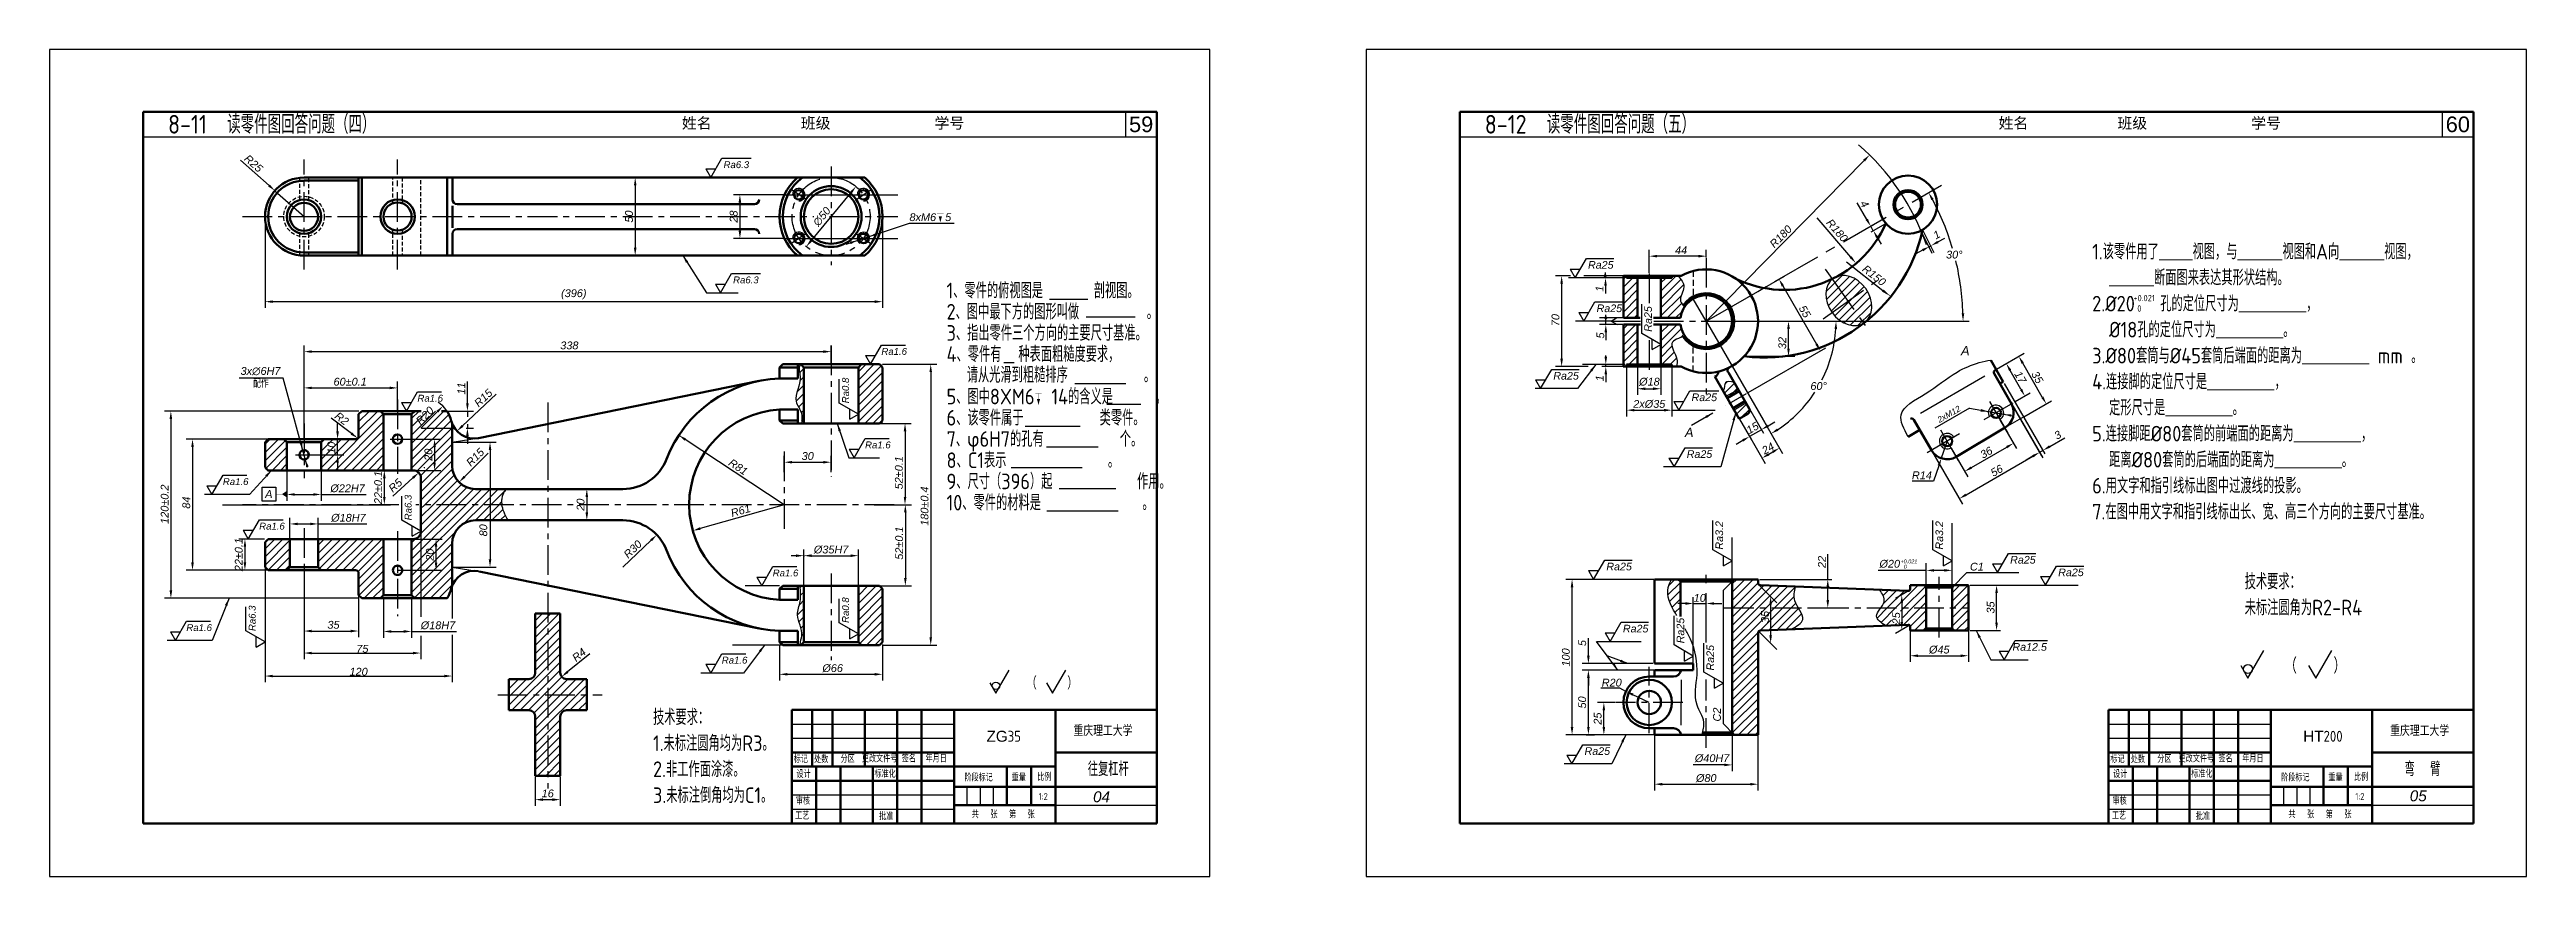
# Model space of a CAD drawing. Header units: millimetres. Extents: x 769 to 2439, y 381 to 1643.
# Drawn here: x 1645 to 2439, y 721 to 986 of the extents above; entities that cross this region are included whole.
import ezdxf
from ezdxf.enums import TextEntityAlignment as Align

# ---------------------------------------------------------------- set-up
doc = ezdxf.new("R2010")
doc.units = ezdxf.units.MM
for name, pattern in [('CENTER', [50.8, 31.75, -6.35, 6.35, -6.35]), ('CENTER2', [28.575, 19.05, -3.175, 3.175, -3.175]), ('HIDDEN', [9.525, 6.35, -3.175]), ('HIDDEN2', [0.1875, 0.125, -0.0625])]:
    doc.linetypes.add(name, pattern=pattern)
for name, color, linetype in [('7标注层', 7, 'Continuous'), ('ST尺寸', 7, 'Continuous'), ('中心线', 250, 'CENTER'), ('尺寸标注', 250, 'Continuous'), ('文字', 7, 'Continuous'), ('标注', 250, 'Continuous'), ('答案细实线', 7, 'Continuous'), ('细实线', 7, 'Continuous'), ('虚线', 250, 'HIDDEN')]:
    doc.layers.add(name, color=color, linetype=linetype)
doc.layers.add('答案粗实线', color=7, linetype='Continuous', lineweight=60)
doc.layers.add('粗实线', color=7, linetype='Continuous', lineweight=50)
doc.styles.add('DIM', font='ariali.ttf')
doc.styles.add('EB_TXT_STYLE0', font='', dxfattribs={"width": 0.667, "height": 3.5})
doc.styles.add('样式 1', font='ariali.ttf')
doc.styles.add('汉字', font='gbenor.shx', dxfattribs={"height": 5, "bigfont": 'gbcbig.shx'})
doc.styles.get('EB_TXT_STYLE0').set_extended_font_data('FangSong_GB2312')
doc.dimstyles.new('ISO-25', dxfattribs={"dimtxt": 2.5, "dimasz": 2.5, "dimexe": 1.25, "dimexo": 0.625, "dimtad": 1, "dimdec": 0, "dimtxsty": '样式 1', "dimcen": 2.5, "dimadec": 0, "dimazin": 0, "dimtfac": 1, "dimtdec": 0, "dimtmove": 0, "dimatfit": 3, "dimfxl": 0, "dimarcsym": 0})
doc.dimstyles.new('ISO-25$4', dxfattribs={"dimtxt": 2.5, "dimasz": 2.5, "dimexe": 1.25, "dimexo": 0.625, "dimtad": 1, "dimtoh": 1, "dimdec": 0, "dimlfac": 2, "dimdsep": 46, "dimtxsty": 'DIM', "dimcen": 2.5, "dimadec": 0, "dimazin": 0, "dimtfac": 1, "dimtdec": 0, "dimtmove": 0, "dimatfit": 1, "dimfxl": 0, "dimarcsym": 0})
doc.dimstyles.new('PC', dxfattribs={"dimtxt": 2.5, "dimasz": 2.5, "dimexe": 2, "dimexo": 0.0625, "dimgap": 0.5, "dimtad": 1, "dimdec": 0, "dimzin": 0, "dimdsep": 46, "dimtxsty": 'DIM', "dimcen": 0.09, "dimadec": 0, "dimazin": 0, "dimtol": 1, "dimtp": 0.021, "dimtm": 1e-09, "dimtfac": 0.5, "dimtdec": 3, "dimtofl": 0, "dimtmove": 0, "dimatfit": 3, "dimfxl": 0, "dimtolj": 1, "dimtzin": 0, "dimarcsym": 0})
doc.dimstyles.get("Standard").update_dxf_attribs({"dimtxt": 2.5, "dimasz": 2.5, "dimexe": 2, "dimexo": 0.0625, "dimgap": 0.5, "dimtad": 1, "dimdec": 0, "dimzin": 0, "dimdsep": 46, "dimtxsty": 'DIM', "dimcen": 0.09, "dimadec": 0, "dimazin": 0, "dimtfac": 1, "dimtdec": 0, "dimtofl": 0, "dimtmove": 0, "dimatfit": 3, "dimfxl": 0, "dimtolj": 1, "dimtzin": 0, "dimarcsym": 0})
doc.dimstyles.new('副本 (2) Standard水平', dxfattribs={"dimtxt": 2.5, "dimasz": 2.5, "dimexe": 2, "dimexo": 0.2, "dimgap": 0.7, "dimtad": 1, "dimtih": 1, "dimtoh": 1, "dimdec": 0, "dimlfac": 2, "dimzin": 0, "dimdsep": 46, "dimtxsty": '汉字', "dimcen": 0.09, "dimadec": 0, "dimazin": 0, "dimtfac": 1, "dimtdec": 0, "dimtofl": 0, "dimtmove": 0, "dimatfit": 0, "dimfxl": 0, "dimtolj": 1, "dimtzin": 0, "dimarcsym": 0})
doc.dimstyles.new('副本 Standard', dxfattribs={"dimtxt": 2.5, "dimasz": 2.5, "dimexe": 2, "dimexo": 0.2, "dimgap": 0.7, "dimtad": 1, "dimdec": 0, "dimlfac": 2, "dimzin": 0, "dimdsep": 46, "dimtxsty": '汉字', "dimcen": 0.09, "dimadec": 0, "dimazin": 0, "dimtfac": 1, "dimtdec": 0, "dimtofl": 0, "dimtmove": 0, "dimatfit": 0, "dimfxl": 0, "dimtolj": 1, "dimtzin": 0, "dimarcsym": 0})
pattern_1 = [(45, (908.1816, 177.9406), (-1.3258252, 1.3258252), [])]
pattern_2 = [(45, (916.6283, 174.1512), (-1.3258252, 1.3258252), [])]
pattern_3 = [(45, (1338.7997, 1055.9675), (-1.3258252, 1.3258252), [])]

msp = doc.modelspace()

# ---------------------------------------------------------------- texts
at = {"layer": '7标注层', "ltscale": 0.6, "style": 'DIM'}
for s, height, p in [('Ra6.3', 2.2, (1865.254, 948.887)), ('Ra25', 2.45, (2142.411, 916.779)), ('Ra6.3', 2.2, (1868.307, 911.96)), ('Ra25', 2.45, (2145.154, 902.86)), ('Ra1.6', 2.2, (1915.852, 889.041)), ('Ra25', 2.45, (2131.283, 881.23)), ('Ra1.6', 2.2, (1767.097, 874.041)), ('Ra25', 2.45, (2175.596, 874.332)), ('Ra1.6', 2.2, (1910.622, 859.073)), ('Ra25', 2.45, (2174.06, 856.143)), ('Ra1.6', 2.2, (1704.711, 847.313)), ('Ra1.6', 2.2, (1716.361, 833.041)), ('Ra1.6', 2.2, (1881.012, 818.041)), ('Ra25', 2.45, (2148.287, 820.104)), ('Ra25', 2.45, (2277.757, 822.272)), ('Ra25', 2.45, (2293.159, 818.237)), ('Ra1.6', 2.2, (1693.009, 800.524)), ('Ra25', 2.45, (2153.588, 800.207)), ('Ra12.5', 2.45, (2279.927, 794.343)), ('Ra1.6', 2.2, (1864.683, 790.098)), ('Ra25', 2.45, (2141.293, 760.963))]:
    msp.add_text(s, height=height, dxfattribs=at).set_placement(p, align=Align.MIDDLE_CENTER)
for s, height, p in [('Ra25', 2.45, (2157.569, 899.428)), ('Ra0.8', 2.2, (1900.259, 876.521)), ('Ra6.3', 2.2, (1760.009, 839.008)), ('Ra3.2', 2.45, (2180.396, 830.102)), ('Ra3.2', 2.45, (2250.95, 830.102)), ('Ra0.8', 2.2, (1900.259, 806.136)), ('Ra6.3', 2.2, (1710.009, 803.521)), ('Ra25', 2.45, (2167.945, 799.588)), ('Ra25', 2.45, (2177.504, 790.865))]:
    msp.add_text(s, height=height, rotation=90, dxfattribs=at).set_placement(p, align=Align.MIDDLE_CENTER)
at = {"layer": '7标注层'}
for s, height, style, p in [('3x∅6H7', 2.5, 'DIM', (1706.286, 881.525)), ('配作', 2.5, '汉字', (1710.314, 877.427)), ('A', 2.592, 'DIM', (1714.132, 842.013))]:
    msp.add_text(s, height=height, dxfattribs=dict(at, style=style)).set_placement(p)
at = {"layer": '7标注层', "ltscale": 25.4, "insert": (1920.758, 933.311), "char_height": 2.5, "width": 19.07489, "attachment_point": 1, "style": 'DIM'}
msp.add_mtext('8xM6   5', dxfattribs=at)
at = {"layer": '7标注层', "attachment_point": 5, "style": 'DIM'}
for s, insert, char_height, rotation in [('\\A1;1', (2142.031, 909.141), 2.5, 90), ('\\A1;70', (2127.892, 899.08), 2.5, 90), ('1', (2142.056, 880.467), 2.5, 90), ('2xM12', (2254.036, 868.949), 1.925, 30)]:
    msp.add_mtext(s, dxfattribs=dict(at, insert=insert, char_height=char_height, rotation=rotation))
at = {"layer": '7标注层', "color": 7, "insert": (2313.196, 907.132), "char_height": 2, "attachment_point": 1, "style": '汉字'}
msp.add_mtext('+0.021\\P 0', dxfattribs=at)
at = {"layer": '7标注层', "ltscale": 25.4, "insert": (1738.749, 867.508), "char_height": 2.5, "attachment_point": 5, "rotation": 322.919771, "style": 'DIM'}
msp.add_mtext('\\A1;R2', dxfattribs=at)
at = {"layer": '7标注层', "ltscale": 25.4, "char_height": 2.5, "attachment_point": 5, "style": 'DIM'}
for s, insert in [('75', (1745.339, 793.732)), ('120', (1744.134, 786.374))]:
    msp.add_mtext(s, dxfattribs=dict(at, insert=insert))
at = {"layer": '7标注层', "color": 7, "attachment_point": 1, "style": 'EB_TXT_STYLE0'}
for insert, char_height, width in [((2361.659, 790.639), 4.32, 21.84403), ((1958.279, 784.724), 3.6, 18.20336)]:
    msp.add_mtext('（      ）', dxfattribs=dict(at, insert=insert, char_height=char_height, width=width))
at = {"layer": 'ST尺寸', "style": 'DIM'}
for s, height, p in [('A', 3, (2257.878, 887.749)), ('A', 3, (2169.363, 861.562)), ('%%C20', 2.5, (2231.765, 819.738)), ('+0.021', 1.25, (2238.519, 821.105)), ('  0', 1.25, (2238.595, 819.412)), ('C1', 2.5, (2260.766, 818.812))]:
    msp.add_text(s, height=height, dxfattribs=at).set_placement(p)
msp.add_text('C2', height=2.5, rotation=90, dxfattribs=at).set_placement((2180.905, 770.429))
at = {"layer": 'ST尺寸', "char_height": 2.5, "attachment_point": 5, "style": 'DIM'}
for s, insert, rotation in [('\\A1;R180', (2218.187, 927.806), 310.773298), ('\\A1;R150', (2230.051, 913.392), 321.844595), ('\\A1;5', (2142.278, 894.139), 90), ('\\A1;11', (1777.071, 877.166), 90)]:
    msp.add_mtext(s, dxfattribs=dict(at, insert=insert, rotation=rotation))
at = {"layer": 'ST尺寸', "insert": (2178.093, 758.635), "char_height": 2.5, "attachment_point": 5, "style": 'DIM'}
msp.add_mtext('\\A1;%%C40H7', dxfattribs=at)
at = {"layer": '尺寸标注', "color": 7, "char_height": 5, "width": 10, "attachment_point": 5}
for s, insert in [('{\\fArial|b0|i0|c0|p34;59}', (1995.039, 961.782)), ('{\\fArial|b0|i0|c0|p34;60}', (2417.211, 961.782))]:
    msp.add_mtext(s, dxfattribs=dict(at, insert=insert))
at = {"layer": '文字', "color": 7, "style": '汉字'}
for s, p in [('1、零件的俯视图是      剖视图。', (1932.647, 906.06)), ('2、图中最下方的图形叫做        。', (1932.647, 899.262)), ('3、指出零件三个方向的主要尺寸基准。', (1932.647, 892.464)), ('4、零件有  种表面粗糙度要求，', (1932.647, 885.666)), ('请从光滑到粗糙排序         。', (1939.122, 879.036)), ('5、图中8XM6  14的含义是     。', (1932.647, 872.069)), ('6、该零件属于         类零件。', (1932.647, 865.271)), ('7、φ6H7的孔有         个。', (1932.647, 858.473)), ('9、尺寸（396）起          作用。', (1932.647, 844.877)), ('8、C1表示            。', (1932.647, 851.675)), ('10、零件的材料是            。', (1932.647, 838.079))]:
    msp.add_text(s, height=5, dxfattribs=at).set_placement(p)
at = {"layer": '文字', "color": 7, "attachment_point": 4, "style": '汉字'}
for s, insert, char_height, width in [('  8-11  读零件图回答问题（四）', (1676.539, 961.782), 6, 313.5), ('  8-12  读零件图回答问题（五）  ', (2098.711, 961.782), 6, 313.5), ('1.该零件用了＿＿＿视图，与＿＿＿＿视图和A向＿＿＿＿视图，\\P  ＿＿＿＿断面图来表达其形状结构。\\P2.%%C20   孔的定位尺寸为＿＿＿＿＿＿，\\P  %%C18孔的定位尺寸为＿＿＿＿＿＿。\\P3.%%C80套筒与%%C45套筒后端面的距离为＿＿＿＿＿＿ mm 。\\P4.连接脚的定位尺寸是＿＿＿＿＿＿，\\P  定形尺寸是＿＿＿＿＿＿。{\\L\\P}5.连接脚距%%C80套筒的前端面的距离为＿＿＿＿＿＿，\\P{\\C256;  距离%%C80套筒的后端面的距离为＿＿＿＿＿＿}。\\P6.用文字和指引线标出图中过渡线的投影。\\P7.在图中用文字和指引线标出长、宽、高三个方向的主要尺寸基准。', (2299.968, 879.304), 5, 313.5236), ('技术要求：\\P未标注圆角为R2-R4', (2348.869, 811.097), 5, 313.5), ('技术要求：\\P1.未标注圆角均为R3。\\P2.非工作面涂漆。\\P3.未标注倒角均为C1。', (1838.532, 759.289), 5, 313.5236)]:
    msp.add_mtext(s, dxfattribs=dict(at, insert=insert, char_height=char_height, width=width))
at = {"layer": '文字', "color": 7, "char_height": 3.5, "width": 313.5, "attachment_point": 4}
for insert in [(1843.014, 962.009), (2265.186, 962.009)]:
    msp.add_mtext('{\\fSimSun|b0|i0|c134|p2;  姓名            班级              学号}', dxfattribs=dict(at, insert=insert))
at = {"layer": '文字', "color": 7, "insert": (2250.113, 926.46), "char_height": 2.5, "attachment_point": 5, "rotation": 28.208339, "style": 'DIM'}
msp.add_mtext('1', dxfattribs=at)
at = {"layer": '文字', "attachment_point": 1, "style": '汉字'}
for s, insert, char_height, width in [('{\\fArial|b0|i0|c0|p32;ZG}35', (1945.453, 767.458), 3.5, 20.04058), ('{\\fArial|b0|i0|c0|p32;HT}200', (2367.625, 767.458), 3.5, 20.04058), ('往复杠杆', (1977.957, 757.479), 4.55, 4.618527782440651e-14), ('弯  臂', (2400.128, 757.479), 4.55, 4.618527782440651e-14)]:
    msp.add_mtext(s, dxfattribs=dict(at, insert=insert, char_height=char_height, width=width))
at = {"layer": '文字', "attachment_point": 5}
for s, insert, char_height, style in [('重庆理工大学', (1982.797, 767.51), 3.5, '汉字'), ('重庆理工大学', (2404.969, 767.51), 3.5, '汉字'), ('标记', (1885.921, 758.305), 2.275, '汉字'), ('设计', (1886.801, 753.5), 2.275, '汉字'), ('处数', (1892.459, 758.249), 2.275, '汉字'), ('分区', (1900.953, 758.361), 2.275, '汉字'), ('更改文件号', (1911.194, 758.499), 2.275, '汉字'), ('标准化', (1912.95, 753.585), 2.275, '汉字'), ('签名', (1920.556, 758.499), 2.275, '汉字'), ('年月日', (1929.332, 758.499), 2.275, '汉字'), ('标记', (2308.093, 758.305), 2.275, '汉字'), ('设计', (2308.972, 753.5), 2.275, '汉字'), ('处数', (2314.631, 758.249), 2.275, '汉字'), ('分区', (2323.124, 758.361), 2.275, '汉字'), ('更改文件号', (2333.366, 758.499), 2.275, '汉字'), ('标准化', (2335.121, 753.585), 2.275, '汉字'), ('签名', (2342.727, 758.499), 2.275, '汉字'), ('年月日', (2351.503, 758.499), 2.275, '汉字'), ('阶段标记', (1942.935, 752.416), 2.275, '汉字'), ('重量', (1955.806, 752.416), 2.275, '汉字'), ('1:2', (1963.631, 746.397), 2.275, '汉字'), ('比例', (1963.997, 752.562), 2.275, '汉字'), ('04', (1982.348, 746.29), 3.5, 'DIM'), ('阶段标记', (2365.106, 752.416), 2.275, '汉字'), ('重量', (2377.977, 752.416), 2.275, '汉字'), ('1:2', (2385.802, 746.397), 2.275, '汉字'), ('比例', (2386.168, 752.562), 2.275, '汉字'), ('05', (2404.519, 746.599), 3.5, 'DIM'), ('工艺', (1886.37, 740.203), 2.275, '汉字'), ('审核', (1886.603, 744.921), 2.275, '汉字'), ('批准', (1913.306, 739.974), 2.275, '汉字'), ('共   张   第   张', (1950.833, 740.577), 2.275, '汉字'), ('工艺', (2308.541, 740.203), 2.275, '汉字'), ('审核', (2308.774, 744.921), 2.275, '汉字'), ('批准', (2335.477, 739.974), 2.275, '汉字'), ('共   张   第   张', (2373.004, 740.577), 2.275, '汉字')]:
    msp.add_mtext(s, dxfattribs=dict(at, insert=insert, char_height=char_height, style=style))

# ---------------------------------------------------------------- blocks, each defined once
blk = doc.blocks.new('*D68')
at = {"layer": '7标注层', "color": 0, "lineweight": -2, "transparency": 16777216}
blk.add_line((1902.01, 939.97), (1889.26, 924.56), dxfattribs=at)
at = {"layer": '7标注层', "color": 0, "transparency": 16777216}
for points in [[(1901.69, 940.23), (1902.33, 939.7), (1903.6, 941.89)], [(1888.94, 924.82), (1889.58, 924.29), (1887.67, 922.63)]]:
    blk.add_solid(points, dxfattribs=at)
at = {"layer": 'Defpoints', "color": 0, "transparency": 16777216}
for p in [(1903.6, 941.89), (1887.67, 922.63)]:
    blk.add_point(p, dxfattribs=at)
at = {"layer": '7标注层', "color": 0, "transparency": 16777216, "insert": (1892.7, 932.26), "char_height": 2.5, "attachment_point": 5, "rotation": 50.39437, "style": 'DIM'}
blk.add_mtext('\\A1;∅50', dxfattribs=at)
blk = doc.blocks.new('*D69')
at = {"layer": '7标注层', "color": 0, "lineweight": -2, "transparency": 16777216}
for p, q in [((1880.77, 939.26), (1864.39, 939.26)), ((1866.39, 936.76), (1866.39, 927.76)), ((1880.77, 925.26), (1864.39, 925.26))]:
    blk.add_line(p, q, dxfattribs=at)
at = {"layer": '7标注层', "color": 0, "transparency": 16777216}
for points in [[(1865.97, 936.76), (1866.81, 936.76), (1866.39, 939.26)], [(1865.97, 927.76), (1866.81, 927.76), (1866.39, 925.26)]]:
    blk.add_solid(points, dxfattribs=at)
at = {"layer": 'Defpoints', "color": 0, "transparency": 16777216}
for p in [(1880.97, 939.26), (1866.39, 925.26), (1880.97, 925.26)]:
    blk.add_point(p, dxfattribs=at)
at = {"layer": '7标注层', "color": 0, "transparency": 16777216, "insert": (1864.41, 932.26), "char_height": 2.5, "attachment_point": 5, "rotation": 90, "style": 'DIM'}
blk.add_mtext('\\A1;28', dxfattribs=at)
blk = doc.blocks.new('*D70')
at = {"layer": '7标注层', "color": 0, "lineweight": -2, "transparency": 16777216}
for p, q in [((1825.02, 944.76), (1834.82, 944.76)), ((1832.82, 942.26), (1832.82, 922.26)), ((1825.02, 919.76), (1834.82, 919.76))]:
    blk.add_line(p, q, dxfattribs=at)
at = {"layer": '7标注层', "color": 0, "transparency": 16777216}
for points in [[(1832.41, 942.26), (1833.24, 942.26), (1832.82, 944.76)], [(1832.41, 922.26), (1833.24, 922.26), (1832.82, 919.76)]]:
    blk.add_solid(points, dxfattribs=at)
at = {"layer": 'Defpoints', "color": 0, "transparency": 16777216}
for p in [(1824.82, 944.76), (1824.82, 919.76), (1832.82, 919.76)]:
    blk.add_point(p, dxfattribs=at)
at = {"layer": '7标注层', "color": 0, "transparency": 16777216, "insert": (1830.85, 932.26), "char_height": 2.5, "attachment_point": 5, "rotation": 90, "style": 'DIM'}
blk.add_mtext('\\A1;50', dxfattribs=at)
blk = doc.blocks.new('*D71')
at = {"layer": '7标注层', "color": 0, "lineweight": -2, "transparency": 16777216}
for p, q in [((1715.42, 942.22), (1706.25, 950.35)), ((1726.54, 932.26), (1726.72, 932.26)), ((1726.63, 932.17), (1726.63, 932.35))]:
    blk.add_line(p, q, dxfattribs=at)
at = {"layer": '7标注层', "color": 0, "transparency": 16777216}
blk.add_solid([(1715.69, 942.53), (1715.14, 941.91), (1717.28, 940.56)], dxfattribs=at)
at = {"layer": 'Defpoints', "color": 0, "transparency": 16777216}
for p in [(1717.28, 940.56), (1726.63, 932.26)]:
    blk.add_point(p, dxfattribs=at)
at = {"layer": '7标注层', "color": 0, "transparency": 16777216, "insert": (1710.44, 949.28), "char_height": 2.5, "attachment_point": 5, "rotation": 318.41357, "style": 'DIM'}
blk.add_mtext('\\A1;R25', dxfattribs=at)
blk = doc.blocks.new('*D72')
at = {"layer": '7标注层', "color": 0, "lineweight": -2, "transparency": 16777216}
for p, q in [((1715.43, 860.92), (1688.88, 860.92)), ((1690.88, 858.42), (1690.88, 821.42)), ((1715.43, 818.92), (1688.88, 818.92))]:
    blk.add_line(p, q, dxfattribs=at)
at = {"layer": '7标注层', "color": 0, "transparency": 16777216}
for points in [[(1690.46, 858.42), (1691.3, 858.42), (1690.88, 860.92)], [(1690.46, 821.42), (1691.3, 821.42), (1690.88, 818.92)]]:
    blk.add_solid(points, dxfattribs=at)
at = {"layer": 'Defpoints', "color": 0, "transparency": 16777216}
for p in [(1715.63, 860.92), (1690.88, 818.92), (1715.63, 818.92)]:
    blk.add_point(p, dxfattribs=at)
at = {"layer": '7标注层', "color": 0, "transparency": 16777216, "insert": (1688.9, 840.57), "char_height": 2.5, "attachment_point": 5, "rotation": 90, "style": 'DIM'}
blk.add_mtext('\\A1;84', dxfattribs=at)
blk = doc.blocks.new('*D73')
at = {"layer": '7标注层', "color": 0, "lineweight": -2, "transparency": 16777216}
for p, q in [((1737.4, 863.42), (1737.4, 865.92)), ((1734.81, 860.92), (1739.4, 860.92)), ((1723.86, 855.92), (1739.4, 855.92)), ((1737.4, 853.42), (1737.4, 850.92))]:
    blk.add_line(p, q, dxfattribs=at)
at = {"layer": '7标注层', "color": 0, "transparency": 16777216}
for points in [[(1736.98, 863.42), (1737.81, 863.42), (1737.4, 860.92)], [(1736.98, 853.42), (1737.81, 853.42), (1737.4, 855.92)]]:
    blk.add_solid(points, dxfattribs=at)
at = {"layer": 'Defpoints', "color": 0, "transparency": 16777216}
for p in [(1734.61, 860.92), (1737.4, 860.92), (1723.66, 855.92)]:
    blk.add_point(p, dxfattribs=at)
at = {"layer": '7标注层', "color": 0, "transparency": 16777216, "insert": (1735.42, 858.18), "char_height": 2.5, "attachment_point": 5, "rotation": 90, "style": 'DIM'}
blk.add_mtext('\\A1;10', dxfattribs=at)
blk = doc.blocks.new('*D74')
at = {"layer": '7标注层', "color": 0, "lineweight": -2, "ltscale": 25.4, "transparency": 16777216}
for p, q in [((1721.13, 850.85), (1721.13, 841.2)), ((1732.13, 850.85), (1732.13, 841.2)), ((1723.63, 843.2), (1729.63, 843.2)), ((1732.13, 843.2), (1746.54, 843.2))]:
    blk.add_line(p, q, dxfattribs=at)
at = {"layer": '7标注层', "color": 0, "ltscale": 25.4, "transparency": 16777216}
for points in [[(1723.63, 843.62), (1723.63, 842.79), (1721.13, 843.2)], [(1729.63, 843.62), (1729.63, 842.79), (1732.13, 843.2)]]:
    blk.add_solid(points, dxfattribs=at)
at = {"layer": 'Defpoints', "color": 0, "ltscale": 25.4, "transparency": 16777216}
for p in [(1721.13, 850.92), (1732.13, 850.92), (1732.13, 843.2)]:
    blk.add_point(p, dxfattribs=at)
at = {"layer": '7标注层', "color": 0, "ltscale": 25.4, "transparency": 16777216, "insert": (1740.59, 845.13), "char_height": 2.5, "attachment_point": 5, "style": 'DIM'}
blk.add_mtext('\\A1;%%c22H7', dxfattribs=at)
blk = doc.blocks.new('*D75')
at = {"layer": '7标注层', "color": 0, "lineweight": -2, "ltscale": 25.4, "transparency": 16777216}
for p, q in [((1722.13, 828.98), (1722.13, 835.75)), ((1731.13, 828.98), (1731.13, 835.75)), ((1724.63, 833.75), (1728.63, 833.75)), ((1731.13, 833.75), (1746.81, 833.75))]:
    blk.add_line(p, q, dxfattribs=at)
at = {"layer": '7标注层', "color": 0, "ltscale": 25.4, "transparency": 16777216}
for points in [[(1724.63, 834.17), (1724.63, 833.34), (1722.13, 833.75)], [(1728.63, 834.17), (1728.63, 833.34), (1731.13, 833.75)]]:
    blk.add_solid(points, dxfattribs=at)
at = {"layer": 'Defpoints', "color": 0, "ltscale": 25.4, "transparency": 16777216}
for p in [(1722.13, 828.92), (1731.13, 833.75), (1731.13, 828.92)]:
    blk.add_point(p, dxfattribs=at)
at = {"layer": '7标注层', "color": 0, "ltscale": 25.4, "transparency": 16777216, "insert": (1740.86, 835.68), "char_height": 2.5, "attachment_point": 5, "style": 'DIM'}
blk.add_mtext('\\A1;%%c18H7', dxfattribs=at)
blk = doc.blocks.new('*D76')
at = {"layer": '7标注层', "color": 0, "lineweight": -2, "ltscale": 25.4, "transparency": 16777216}
for p, q in [((1752.13, 810.1), (1752.13, 797.29)), ((1761.13, 810.1), (1761.13, 797.29)), ((1754.63, 799.29), (1758.63, 799.29)), ((1761.13, 799.29), (1775.54, 799.29))]:
    blk.add_line(p, q, dxfattribs=at)
at = {"layer": '7标注层', "color": 0, "ltscale": 25.4, "transparency": 16777216}
for points in [[(1754.63, 799.71), (1754.63, 798.88), (1752.13, 799.29)], [(1758.63, 799.71), (1758.63, 798.88), (1761.13, 799.29)]]:
    blk.add_solid(points, dxfattribs=at)
at = {"layer": 'Defpoints', "color": 0, "ltscale": 25.4, "transparency": 16777216}
for p in [(1752.13, 810.17), (1761.13, 810.17), (1761.13, 799.29)]:
    blk.add_point(p, dxfattribs=at)
at = {"layer": '7标注层', "color": 0, "ltscale": 25.4, "transparency": 16777216, "insert": (1769.59, 801.22), "char_height": 2.5, "attachment_point": 5, "style": 'DIM'}
blk.add_mtext('\\A1;%%c18H7', dxfattribs=at)
blk = doc.blocks.new('*D77')
at = {"layer": '7标注层', "color": 0, "lineweight": -2, "ltscale": 25.4, "transparency": 16777216}
for p, q in [((1879.13, 795.1), (1879.13, 783.56)), ((1912.13, 795.1), (1912.13, 783.56)), ((1881.63, 785.56), (1909.63, 785.56))]:
    blk.add_line(p, q, dxfattribs=at)
at = {"layer": '7标注层', "color": 0, "ltscale": 25.4, "transparency": 16777216}
for points in [[(1881.63, 785.98), (1881.63, 785.15), (1879.13, 785.56)], [(1909.63, 785.98), (1909.63, 785.15), (1912.13, 785.56)]]:
    blk.add_solid(points, dxfattribs=at)
at = {"layer": 'Defpoints', "color": 0, "ltscale": 25.4, "transparency": 16777216}
for p in [(1879.13, 795.17), (1912.13, 795.17), (1912.13, 785.56)]:
    blk.add_point(p, dxfattribs=at)
at = {"layer": '7标注层', "color": 0, "ltscale": 25.4, "transparency": 16777216, "insert": (1896.12, 787.49), "char_height": 2.5, "attachment_point": 5, "style": 'DIM'}
blk.add_mtext('\\A1;%%c66', dxfattribs=at)
blk = doc.blocks.new('*D78')
at = {"layer": 'Defpoints', "color": 0, "transparency": 16777216}
for p in [(1911.88, 884.92), (1911.88, 794.92), (1927.58, 794.92)]:
    blk.add_point(p, dxfattribs=at)
at = {"layer": 'ST尺寸', "color": 0, "lineweight": -2, "transparency": 16777216}
for p, q in [((1912.08, 884.92), (1929.58, 884.92)), ((1927.58, 882.42), (1927.58, 797.42)), ((1912.08, 794.92), (1929.58, 794.92))]:
    blk.add_line(p, q, dxfattribs=at)
at = {"layer": 'ST尺寸', "color": 0, "transparency": 16777216}
for points in [[(1927.16, 882.42), (1927.99, 882.42), (1927.58, 884.92)], [(1927.16, 797.42), (1927.99, 797.42), (1927.58, 794.92)]]:
    blk.add_solid(points, dxfattribs=at)
at = {"layer": 'ST尺寸', "color": 0, "transparency": 16777216, "insert": (1925.6, 839.45), "char_height": 2.5, "attachment_point": 5, "rotation": 90, "style": 'DIM'}
blk.add_mtext('\\A1;180%%p0.4', dxfattribs=at)
blk = doc.blocks.new('*D79')
at = {"layer": '7标注层', "color": 0, "lineweight": -2, "ltscale": 25.4, "transparency": 16777216}
for p, q in [((1886.88, 813.98), (1886.88, 825.58)), ((1889.38, 823.58), (1901.88, 823.58)), ((1904.38, 813.98), (1904.38, 825.58))]:
    blk.add_line(p, q, dxfattribs=at)
at = {"layer": '7标注层', "color": 0, "ltscale": 25.4, "transparency": 16777216}
for points in [[(1889.38, 824), (1889.38, 823.16), (1886.88, 823.58)], [(1901.88, 824), (1901.88, 823.16), (1904.38, 823.58)]]:
    blk.add_solid(points, dxfattribs=at)
at = {"layer": 'Defpoints', "color": 0, "ltscale": 25.4, "transparency": 16777216}
for p in [(1904.38, 823.58), (1886.88, 813.92), (1904.38, 813.92)]:
    blk.add_point(p, dxfattribs=at)
at = {"layer": '7标注层', "color": 0, "ltscale": 25.4, "transparency": 16777216, "insert": (1895.63, 825.5), "char_height": 2.5, "attachment_point": 5, "style": 'DIM'}
blk.add_mtext('\\A1;%%c35H7', dxfattribs=at)
blk = doc.blocks.new('*D80')
at = {"layer": '7标注层', "color": 0, "lineweight": -2, "transparency": 16777216}
for p, q in [((1880.63, 850.32), (1880.63, 855.53)), ((1883.13, 853.53), (1893.13, 853.53)), ((1895.63, 850.32), (1895.63, 855.53))]:
    blk.add_line(p, q, dxfattribs=at)
at = {"layer": '7标注层', "color": 0, "transparency": 16777216}
for points in [[(1883.13, 853.94), (1883.13, 853.11), (1880.63, 853.53)], [(1893.13, 853.94), (1893.13, 853.11), (1895.63, 853.53)]]:
    blk.add_solid(points, dxfattribs=at)
at = {"layer": 'Defpoints', "color": 0, "transparency": 16777216}
for p in [(1880.63, 850.12), (1895.63, 853.53), (1895.63, 850.12)]:
    blk.add_point(p, dxfattribs=at)
at = {"layer": '7标注层', "color": 0, "transparency": 16777216, "insert": (1888.13, 855.5), "char_height": 2.5, "attachment_point": 5, "style": 'DIM'}
blk.add_mtext('\\A1;30', dxfattribs=at)
blk = doc.blocks.new('*D81')
at = {"layer": '7标注层', "color": 0, "lineweight": -2, "transparency": 16777216}
for p, q in [((1807.35, 844.92), (1819.31, 844.92)), ((1817.31, 842.42), (1817.31, 837.42)), ((1807.35, 834.92), (1819.31, 834.92))]:
    blk.add_line(p, q, dxfattribs=at)
at = {"layer": '7标注层', "color": 0, "transparency": 16777216}
for points in [[(1816.89, 842.42), (1817.72, 842.42), (1817.31, 844.92)], [(1816.89, 837.42), (1817.72, 837.42), (1817.31, 834.92)]]:
    blk.add_solid(points, dxfattribs=at)
at = {"layer": 'Defpoints', "color": 0, "transparency": 16777216}
for p in [(1807.15, 844.92), (1807.15, 834.92), (1817.31, 834.92)]:
    blk.add_point(p, dxfattribs=at)
at = {"layer": '7标注层', "color": 0, "transparency": 16777216, "insert": (1815.33, 839.92), "char_height": 2.5, "attachment_point": 5, "rotation": 90, "style": 'DIM'}
blk.add_mtext('\\A1;20', dxfattribs=at)
blk = doc.blocks.new('*D82')
at = {"layer": '7标注层', "color": 0, "lineweight": -2, "transparency": 16777216}
for p, q in [((1765.17, 851.86), (1765.35, 851.86)), ((1765.26, 851.77), (1765.26, 851.95)), ((1761.55, 848.51), (1755.11, 842.7))]:
    blk.add_line(p, q, dxfattribs=at)
at = {"layer": '7标注层', "color": 0, "transparency": 16777216}
blk.add_solid([(1761.27, 848.82), (1761.82, 848.2), (1763.4, 850.18)], dxfattribs=at)
at = {"layer": 'Defpoints', "color": 0, "transparency": 16777216}
for p in [(1763.4, 850.18), (1765.26, 851.86)]:
    blk.add_point(p, dxfattribs=at)
at = {"layer": '7标注层', "color": 0, "transparency": 16777216, "insert": (1755.93, 846.1), "char_height": 2.5, "attachment_point": 5, "rotation": 42.05268, "style": 'DIM'}
blk.add_mtext('\\A1;R5', dxfattribs=at)
blk = doc.blocks.new('*D83')
at = {"layer": '7标注层', "color": 0, "lineweight": -2, "transparency": 16777216}
for p, q in [((1774.33, 859.92), (1788.27, 859.92)), ((1786.27, 857.42), (1786.27, 822.42)), ((1774.33, 819.92), (1788.27, 819.92))]:
    blk.add_line(p, q, dxfattribs=at)
at = {"layer": '7标注层', "color": 0, "transparency": 16777216}
for points in [[(1785.86, 857.42), (1786.69, 857.42), (1786.27, 859.92)], [(1785.86, 822.42), (1786.69, 822.42), (1786.27, 819.92)]]:
    blk.add_solid(points, dxfattribs=at)
at = {"layer": 'Defpoints', "color": 0, "transparency": 16777216}
for p in [(1774.13, 859.92), (1774.13, 819.92), (1786.27, 819.92)]:
    blk.add_point(p, dxfattribs=at)
at = {"layer": '7标注层', "color": 0, "transparency": 16777216, "insert": (1784.14, 831.7), "char_height": 2.5, "attachment_point": 5, "rotation": 90, "style": 'DIM'}
blk.add_mtext('\\A1;80', dxfattribs=at)
blk = doc.blocks.new('*D84')
at = {"layer": '7标注层', "color": 0, "lineweight": -2, "transparency": 16777216}
for p, q in [((1756.83, 828.92), (1770.97, 828.92)), ((1768.97, 821.39), (1768.97, 826.42)), ((1756.83, 818.89), (1770.97, 818.89))]:
    blk.add_line(p, q, dxfattribs=at)
at = {"layer": '7标注层', "color": 0, "transparency": 16777216}
for points in [[(1768.55, 826.42), (1769.38, 826.42), (1768.97, 828.92)], [(1768.55, 821.39), (1769.38, 821.39), (1768.97, 818.89)]]:
    blk.add_solid(points, dxfattribs=at)
at = {"layer": 'Defpoints', "color": 0, "transparency": 16777216}
for p in [(1756.63, 828.92), (1768.97, 828.92), (1756.63, 818.89)]:
    blk.add_point(p, dxfattribs=at)
at = {"layer": '7标注层', "color": 0, "transparency": 16777216, "insert": (1766.99, 823.9), "char_height": 2.5, "attachment_point": 5, "rotation": 90, "style": 'DIM'}
blk.add_mtext('\\A1;20', dxfattribs=at)
blk = doc.blocks.new('*D85')
at = {"layer": '7标注层', "color": 0, "lineweight": -2, "transparency": 16777216}
for p, q in [((1754.22, 860.94), (1770.49, 860.94)), ((1768.49, 858.44), (1768.49, 853.42)), ((1756.83, 850.92), (1770.49, 850.92))]:
    blk.add_line(p, q, dxfattribs=at)
at = {"layer": '7标注层', "color": 0, "transparency": 16777216}
for points in [[(1768.08, 858.44), (1768.91, 858.44), (1768.49, 860.94)], [(1768.08, 853.42), (1768.91, 853.42), (1768.49, 850.92)]]:
    blk.add_solid(points, dxfattribs=at)
at = {"layer": 'Defpoints', "color": 0, "transparency": 16777216}
for p in [(1754.02, 860.94), (1756.63, 850.92), (1768.49, 850.92)]:
    blk.add_point(p, dxfattribs=at)
at = {"layer": '7标注层', "color": 0, "transparency": 16777216, "insert": (1766.52, 855.93), "char_height": 2.5, "attachment_point": 5, "rotation": 90, "style": 'DIM'}
blk.add_mtext('\\A1;20', dxfattribs=at)
blk = doc.blocks.new('*D86')
at = {"layer": '7标注层', "color": 0, "lineweight": -2, "transparency": 16777216}
for p, q in [((1713.93, 828.92), (1705.69, 828.92)), ((1707.69, 826.42), (1707.69, 821.42)), ((1713.93, 818.92), (1705.69, 818.92))]:
    blk.add_line(p, q, dxfattribs=at)
at = {"layer": '7标注层', "color": 0, "transparency": 16777216}
for points in [[(1707.27, 826.42), (1708.1, 826.42), (1707.69, 828.92)], [(1707.27, 821.42), (1708.1, 821.42), (1707.69, 818.92)]]:
    blk.add_solid(points, dxfattribs=at)
at = {"layer": 'Defpoints', "color": 0, "transparency": 16777216}
for p in [(1714.13, 828.92), (1707.69, 818.92), (1714.13, 818.92)]:
    blk.add_point(p, dxfattribs=at)
at = {"layer": '7标注层', "color": 0, "transparency": 16777216, "insert": (1705.71, 823.92), "char_height": 2.5, "attachment_point": 5, "rotation": 90, "style": 'DIM'}
blk.add_mtext('\\A1;22%%p0.1', dxfattribs=at)
blk = doc.blocks.new('*D87')
at = {"layer": '7标注层', "color": 0, "lineweight": -2, "transparency": 16777216}
for p, q in [((1714.81, 850.92), (1754.38, 850.92)), ((1752.38, 848.42), (1752.38, 842.42)), ((1700.52, 839.92), (1754.38, 839.92))]:
    blk.add_line(p, q, dxfattribs=at)
at = {"layer": '7标注层', "color": 0, "transparency": 16777216}
for points in [[(1751.97, 848.42), (1752.8, 848.42), (1752.38, 850.92)], [(1751.97, 842.42), (1752.8, 842.42), (1752.38, 839.92)]]:
    blk.add_solid(points, dxfattribs=at)
at = {"layer": 'Defpoints', "color": 0, "transparency": 16777216}
for p in [(1714.61, 850.92), (1700.32, 839.92), (1752.38, 839.92)]:
    blk.add_point(p, dxfattribs=at)
at = {"layer": '7标注层', "color": 0, "transparency": 16777216, "insert": (1750.41, 845.42), "char_height": 2.5, "attachment_point": 5, "rotation": 90, "style": 'DIM'}
blk.add_mtext('\\A1;22%%p0.1', dxfattribs=at)
blk = doc.blocks.new('*D88')
at = {"layer": '7标注层', "color": 0, "lineweight": -2, "transparency": 16777216}
for p, q in [((1726.63, 861.12), (1726.63, 879.35)), ((1729.13, 877.35), (1754.13, 877.35)), ((1756.63, 870.12), (1756.63, 879.35))]:
    blk.add_line(p, q, dxfattribs=at)
at = {"layer": '7标注层', "color": 0, "transparency": 16777216}
for points in [[(1729.13, 877.76), (1729.13, 876.93), (1726.63, 877.35)], [(1754.13, 877.76), (1754.13, 876.93), (1756.63, 877.35)]]:
    blk.add_solid(points, dxfattribs=at)
at = {"layer": 'Defpoints', "color": 0, "transparency": 16777216}
for p in [(1756.63, 877.35), (1756.63, 869.92), (1726.63, 860.92)]:
    blk.add_point(p, dxfattribs=at)
at = {"layer": '7标注层', "color": 0, "transparency": 16777216, "insert": (1741.42, 879.32), "char_height": 2.5, "attachment_point": 5, "style": 'DIM'}
blk.add_mtext('\\A1;60%%p0.1', dxfattribs=at)
blk = doc.blocks.new('*D89')
at = {"layer": '7标注层', "color": 0, "lineweight": -2, "transparency": 16777216}
for p, q in [((1744.18, 869.92), (1681.94, 869.92)), ((1683.94, 867.42), (1683.94, 812.42)), ((1743.93, 809.92), (1681.94, 809.92))]:
    blk.add_line(p, q, dxfattribs=at)
at = {"layer": '7标注层', "color": 0, "transparency": 16777216}
for points in [[(1683.52, 867.42), (1684.36, 867.42), (1683.94, 869.92)], [(1683.52, 812.42), (1684.36, 812.42), (1683.94, 809.92)]]:
    blk.add_solid(points, dxfattribs=at)
at = {"layer": 'Defpoints', "color": 0, "transparency": 16777216}
for p in [(1744.38, 869.92), (1683.94, 809.92), (1744.13, 809.92)]:
    blk.add_point(p, dxfattribs=at)
at = {"layer": '7标注层', "color": 0, "transparency": 16777216, "insert": (1681.97, 840.07), "char_height": 2.5, "attachment_point": 5, "rotation": 90, "style": 'DIM'}
blk.add_mtext('\\A1;120%%p0.2', dxfattribs=at)
blk = doc.blocks.new('*D90')
at = {"layer": '7标注层', "color": 0, "lineweight": -2, "transparency": 16777216}
for p, q in [((1726.63, 818.72), (1726.63, 797.43)), ((1744.13, 810.72), (1744.13, 797.43)), ((1729.13, 799.43), (1741.63, 799.43))]:
    blk.add_line(p, q, dxfattribs=at)
at = {"layer": '7标注层', "color": 0, "transparency": 16777216}
for points in [[(1729.13, 799.85), (1729.13, 799.01), (1726.63, 799.43)], [(1741.63, 799.85), (1741.63, 799.01), (1744.13, 799.43)]]:
    blk.add_solid(points, dxfattribs=at)
at = {"layer": 'Defpoints', "color": 0, "transparency": 16777216}
for p in [(1726.63, 818.92), (1744.13, 810.92), (1744.13, 799.43)]:
    blk.add_point(p, dxfattribs=at)
at = {"layer": '7标注层', "color": 0, "transparency": 16777216, "insert": (1736.08, 801.41), "char_height": 2.5, "attachment_point": 5, "style": 'DIM'}
blk.add_mtext('\\A1;35', dxfattribs=at)
blk = doc.blocks.new('*D91')
at = {"layer": 'Defpoints', "color": 0, "transparency": 16777216}
for p in [(1909.22, 839.92), (1909.22, 813.92), (1919.44, 813.92)]:
    blk.add_point(p, dxfattribs=at)
at = {"layer": 'ST尺寸', "color": 0, "lineweight": -2, "transparency": 16777216}
for p, q in [((1909.42, 839.92), (1921.44, 839.92)), ((1919.44, 837.42), (1919.44, 816.42)), ((1909.42, 813.92), (1921.44, 813.92))]:
    blk.add_line(p, q, dxfattribs=at)
at = {"layer": 'ST尺寸', "color": 0, "transparency": 16777216}
for points in [[(1919.02, 837.42), (1919.85, 837.42), (1919.44, 839.92)], [(1919.02, 816.42), (1919.85, 816.42), (1919.44, 813.92)]]:
    blk.add_solid(points, dxfattribs=at)
at = {"layer": 'ST尺寸', "color": 0, "transparency": 16777216, "insert": (1917.46, 827.61), "char_height": 2.5, "attachment_point": 5, "rotation": 90, "style": 'DIM'}
blk.add_mtext('\\A1;52%%p0.1', dxfattribs=at)
blk = doc.blocks.new('*D92')
at = {"layer": 'Defpoints', "color": 0, "transparency": 16777216}
for p in [(1909.22, 865.92), (1909.22, 839.92), (1919.33, 839.92)]:
    blk.add_point(p, dxfattribs=at)
at = {"layer": 'ST尺寸', "color": 0, "lineweight": -2, "transparency": 16777216}
for p, q in [((1909.42, 865.92), (1921.33, 865.92)), ((1919.33, 863.42), (1919.33, 842.42)), ((1909.42, 839.92), (1921.33, 839.92))]:
    blk.add_line(p, q, dxfattribs=at)
at = {"layer": 'ST尺寸', "color": 0, "transparency": 16777216}
for points in [[(1918.92, 863.42), (1919.75, 863.42), (1919.33, 865.92)], [(1918.92, 842.42), (1919.75, 842.42), (1919.33, 839.92)]]:
    blk.add_solid(points, dxfattribs=at)
at = {"layer": 'ST尺寸', "color": 0, "transparency": 16777216, "insert": (1917.36, 850.16), "char_height": 2.5, "attachment_point": 5, "rotation": 90, "style": 'DIM'}
blk.add_mtext('\\A1;52%%p0.1', dxfattribs=at)
blk = doc.blocks.new('*D93')
at = {"layer": '7标注层', "color": 0, "lineweight": -2, "transparency": 16777216}
for p, q in [((1726.63, 861.12), (1726.63, 890.97)), ((1895.63, 885.12), (1895.63, 890.97)), ((1729.13, 888.97), (1893.13, 888.97))]:
    blk.add_line(p, q, dxfattribs=at)
at = {"layer": '7标注层', "color": 0, "transparency": 16777216}
for points in [[(1729.13, 889.39), (1729.13, 888.56), (1726.63, 888.97)], [(1893.13, 889.39), (1893.13, 888.56), (1895.63, 888.97)]]:
    blk.add_solid(points, dxfattribs=at)
at = {"layer": 'Defpoints', "color": 0, "transparency": 16777216}
for p in [(1895.63, 888.97), (1895.63, 884.92), (1726.63, 860.92)]:
    blk.add_point(p, dxfattribs=at)
at = {"layer": '7标注层', "color": 0, "transparency": 16777216, "insert": (1811.71, 890.95), "char_height": 2.5, "attachment_point": 5, "style": 'DIM'}
blk.add_mtext('\\A1;338', dxfattribs=at)
blk = doc.blocks.new('*D94')
at = {"layer": '7标注层', "color": 0, "lineweight": -2, "transparency": 16777216}
for p, q in [((1714.13, 932.06), (1714.13, 902.99)), ((1912.13, 932.06), (1912.13, 902.99)), ((1716.63, 904.99), (1909.63, 904.99))]:
    blk.add_line(p, q, dxfattribs=at)
at = {"layer": '7标注层', "color": 0, "transparency": 16777216}
for points in [[(1716.63, 905.4), (1716.63, 904.57), (1714.13, 904.99)], [(1909.63, 905.4), (1909.63, 904.57), (1912.13, 904.99)]]:
    blk.add_solid(points, dxfattribs=at)
at = {"layer": 'Defpoints', "color": 0, "transparency": 16777216}
for p in [(1714.13, 932.26), (1912.13, 932.26), (1912.13, 904.99)]:
    blk.add_point(p, dxfattribs=at)
at = {"layer": '7标注层', "color": 0, "transparency": 16777216, "insert": (1813.13, 907.32), "char_height": 2.5, "attachment_point": 5, "style": 'DIM'}
blk.add_mtext('\\A1;(396)', dxfattribs=at)
blk = doc.blocks.new('*D207')
at = {"layer": 'Defpoints', "color": 0, "transparency": 16777216}
for p in [(1800.77, 753.03), (1808.77, 753.03), (1808.77, 745.39)]:
    blk.add_point(p, dxfattribs=at)
at = {"layer": 'ST尺寸', "color": 0, "lineweight": -2, "transparency": 16777216}
for p, q in [((1800.77, 752.83), (1800.77, 743.39)), ((1808.77, 752.83), (1808.77, 743.39)), ((1803.27, 745.39), (1806.27, 745.39))]:
    blk.add_line(p, q, dxfattribs=at)
at = {"layer": 'ST尺寸', "color": 0, "transparency": 16777216}
for points in [[(1803.27, 745.81), (1803.27, 744.97), (1800.77, 745.39)], [(1806.27, 745.81), (1806.27, 744.97), (1808.77, 745.39)]]:
    blk.add_solid(points, dxfattribs=at)
at = {"layer": 'ST尺寸', "color": 0, "transparency": 16777216, "insert": (1804.77, 747.37), "char_height": 2.5, "attachment_point": 5, "style": 'DIM'}
blk.add_mtext('\\A1;16', dxfattribs=at)
blk = doc.blocks.new('*D208')
at = {"layer": 'Defpoints', "color": 0, "transparency": 16777216}
for p in [(1809.21, 784.78), (1810.77, 786.03)]:
    blk.add_point(p, dxfattribs=at)
at = {"layer": 'ST尺寸', "color": 0, "lineweight": -2, "transparency": 16777216}
blk.add_line((1818.23, 792.08), (1811.16, 786.35), dxfattribs=at)
at = {"layer": 'ST尺寸', "color": 0, "transparency": 16777216}
blk.add_solid([(1810.89, 786.67), (1811.42, 786.03), (1809.21, 784.78)], dxfattribs=at)
at = {"layer": 'ST尺寸', "color": 0, "transparency": 16777216, "insert": (1814.81, 791.82), "char_height": 2.5, "attachment_point": 5, "rotation": 39.02358, "style": 'DIM'}
blk.add_mtext('\\A1;R4', dxfattribs=at)
blk = doc.blocks.new('*D209')
at = {"layer": 'Defpoints', "color": 0, "transparency": 16777216}
for p in [(1781.63, 852.42), (1776.33, 847.11)]:
    blk.add_point(p, dxfattribs=at)
at = {"layer": 'ST尺寸', "color": 0, "lineweight": -2, "transparency": 16777216}
blk.add_line((1785.65, 856.43), (1778.1, 848.88), dxfattribs=at)
at = {"layer": 'ST尺寸', "color": 0, "transparency": 16777216}
blk.add_solid([(1777.8, 849.17), (1778.39, 848.59), (1776.33, 847.11)], dxfattribs=at)
at = {"layer": 'ST尺寸', "color": 0, "transparency": 16777216, "insert": (1781.53, 855.11), "char_height": 2.5, "attachment_point": 5, "rotation": 45, "style": 'DIM'}
blk.add_mtext('\\A1;R15', dxfattribs=at)
blk = doc.blocks.new('*D210')
at = {"layer": 'Defpoints', "color": 0, "transparency": 16777216}
for p in [(1771.17, 871.52), (1764.13, 864.42)]:
    blk.add_point(p, dxfattribs=at)
at = {"layer": 'ST尺寸', "color": 0, "lineweight": -2, "transparency": 16777216}
blk.add_line((1764.13, 864.42), (1769.41, 869.75), dxfattribs=at)
at = {"layer": 'ST尺寸', "color": 0, "transparency": 16777216}
blk.add_solid([(1769.11, 870.04), (1769.71, 869.45), (1771.17, 871.52)], dxfattribs=at)
at = {"layer": 'ST尺寸', "color": 0, "transparency": 16777216, "insert": (1765.37, 868.47), "char_height": 2.5, "attachment_point": 5, "rotation": 45.29112, "style": 'DIM'}
blk.add_mtext('\\A1;R20', dxfattribs=at)
blk = doc.blocks.new('*D211')
at = {"layer": 'Defpoints', "color": 0, "transparency": 16777216}
for p in [(1781.12, 868.61), (1775.65, 863.48)]:
    blk.add_point(p, dxfattribs=at)
at = {"layer": 'ST尺寸', "color": 0, "lineweight": -2, "transparency": 16777216}
blk.add_line((1788.29, 875.31), (1777.47, 865.19), dxfattribs=at)
at = {"layer": 'ST尺寸', "color": 0, "transparency": 16777216}
blk.add_solid([(1777.19, 865.5), (1777.76, 864.89), (1775.65, 863.48)], dxfattribs=at)
at = {"layer": 'ST尺寸', "color": 0, "transparency": 16777216, "insert": (1784.13, 874.13), "char_height": 2.5, "attachment_point": 5, "rotation": 43.10086, "style": 'DIM'}
blk.add_mtext('\\A1;R15', dxfattribs=at)
blk = doc.blocks.new('*D212')
at = {"layer": 'Defpoints', "color": 0, "transparency": 16777216}
for p in [(1839.74, 830.25), (1828.86, 819.92)]:
    blk.add_point(p, dxfattribs=at)
at = {"layer": 'ST尺寸', "color": 0, "lineweight": -2, "transparency": 16777216}
blk.add_line((1828.86, 819.92), (1837.92, 828.53), dxfattribs=at)
at = {"layer": 'ST尺寸', "color": 0, "transparency": 16777216}
blk.add_solid([(1837.64, 828.83), (1838.21, 828.23), (1839.74, 830.25)], dxfattribs=at)
at = {"layer": 'ST尺寸', "color": 0, "transparency": 16777216, "insert": (1832.03, 825.65), "char_height": 2.5, "attachment_point": 5, "rotation": 43.54765, "style": 'DIM'}
blk.add_mtext('\\A1;R30', dxfattribs=at)
blk = doc.blocks.new('*D213')
at = {"layer": 'Defpoints', "color": 0, "transparency": 16777216}
for p in [(1846.8, 862.17), (1880.63, 839.92)]:
    blk.add_point(p, dxfattribs=at)
at = {"layer": 'ST尺寸', "color": 0, "lineweight": -2, "transparency": 16777216}
blk.add_line((1880.63, 839.92), (1848.89, 860.8), dxfattribs=at)
at = {"layer": 'ST尺寸', "color": 0, "transparency": 16777216}
blk.add_solid([(1849.12, 861.15), (1848.66, 860.45), (1846.8, 862.17)], dxfattribs=at)
at = {"layer": 'ST尺寸', "color": 0, "transparency": 16777216, "insert": (1865.85, 852.01), "char_height": 2.5, "attachment_point": 5, "rotation": 326.6599, "style": 'DIM'}
blk.add_mtext('\\A1;R81', dxfattribs=at)
blk = doc.blocks.new('*D214')
at = {"layer": 'Defpoints', "color": 0, "transparency": 16777216}
for p in [(1880.63, 839.92), (1851.29, 831.6)]:
    blk.add_point(p, dxfattribs=at)
at = {"layer": 'ST尺寸', "color": 0, "lineweight": -2, "transparency": 16777216}
blk.add_line((1880.63, 839.92), (1853.69, 832.28), dxfattribs=at)
at = {"layer": 'ST尺寸', "color": 0, "transparency": 16777216}
blk.add_solid([(1853.58, 832.68), (1853.81, 831.88), (1851.29, 831.6)], dxfattribs=at)
at = {"layer": 'ST尺寸', "color": 0, "transparency": 16777216, "insert": (1866.63, 838), "char_height": 2.5, "attachment_point": 5, "rotation": 15.81615, "style": 'DIM'}
blk.add_mtext('\\A1;R61', dxfattribs=at)
blk = doc.blocks.new('*D180')
at = {"layer": '7标注层', "color": 0, "lineweight": -2, "transparency": 16777216}
blk.add_line((2191.53, 898.73), (2260.57, 898.73), dxfattribs=at)
for start, end in [(16.42859, 28.26048), (1.73952, 13.58089)]:
    blk.add_arc((2176.22, 898.73), 82.35, start, end, dxfattribs=at)
at = {"layer": '7标注层', "color": 0, "transparency": 16777216}
for points in [[(2248.39, 937.52), (2249.12, 937.93), (2247.54, 939.91)], [(2258.95, 901.24), (2258.11, 901.23), (2258.57, 898.73)]]:
    blk.add_solid(points, dxfattribs=at)
at = {"layer": 'Defpoints', "color": 0, "transparency": 16777216}
for p in [(2251.66, 942.29), (2257.32, 913.03), (2145.78, 898.73), (2176.22, 898.73), (2191.33, 898.73)]:
    blk.add_point(p, dxfattribs=at)
at = {"layer": '7标注层', "color": 0, "transparency": 16777216, "insert": (2255.76, 920.05), "char_height": 2.5, "attachment_point": 5, "style": 'DIM'}
blk.add_mtext('\\A1;30°', dxfattribs=at)
blk = doc.blocks.new('*D181')
at = {"layer": '7标注层', "color": 0, "lineweight": -2, "transparency": 16777216}
for p, q in [((2188.02, 874.15), (2194.54, 862.88)), ((2184.22, 871.95), (2190.73, 860.68)), ((2196.07, 865.22), (2198.24, 866.47)), ((2187.94, 860.51), (2185.78, 859.26)), ((2193.91, 863.96), (2190.1, 861.76))]:
    blk.add_line(p, q, dxfattribs=at)
at = {"layer": '7标注层', "color": 0, "transparency": 16777216}
for points in [[(2187.73, 860.87), (2188.15, 860.15), (2190.1, 861.76)], [(2195.87, 865.58), (2196.28, 864.85), (2193.91, 863.96)]]:
    blk.add_solid(points, dxfattribs=at)
at = {"layer": 'Defpoints', "color": 0, "transparency": 16777216}
for p in [(2187.71, 874.69), (2183.91, 872.49), (2190.1, 861.76)]:
    blk.add_point(p, dxfattribs=at)
at = {"layer": '7标注层', "color": 0, "transparency": 16777216, "insert": (2191.06, 864.51), "char_height": 2.5, "attachment_point": 5, "rotation": 30.02437, "style": 'DIM'}
blk.add_mtext('15', dxfattribs=at)
blk = doc.blocks.new('*D182')
at = {"layer": '7标注层', "color": 0, "lineweight": -2, "transparency": 16777216}
for p, q in [((2227.7, 931.34), (2224.63, 936.66)), ((2228.78, 929.08), (2230.03, 929.8)), ((2229.78, 927.74), (2228.95, 929.18)), ((2229.61, 927.64), (2230.86, 928.37)), ((2231.03, 925.58), (2232.28, 923.41))]:
    blk.add_line(p, q, dxfattribs=at)
at = {"layer": '7标注层', "color": 0, "transparency": 16777216}
for points in [[(2228.06, 931.55), (2227.34, 931.14), (2228.95, 929.18)], [(2231.39, 925.78), (2230.67, 925.37), (2229.78, 927.74)]]:
    blk.add_solid(points, dxfattribs=at)
at = {"layer": 'Defpoints', "color": 0, "transparency": 16777216}
for p in [(2228.24, 928.77), (2229.07, 927.33), (2229.78, 927.74)]:
    blk.add_point(p, dxfattribs=at)
at = {"layer": '7标注层', "color": 0, "transparency": 16777216, "insert": (2227, 936.3), "char_height": 2.5, "attachment_point": 5, "rotation": 300, "style": 'DIM'}
blk.add_mtext('4', dxfattribs=at)
blk = doc.blocks.new('*D185')
at = {"layer": 'Defpoints', "color": 0, "transparency": 16777216}
for p in [(2253.47, 860.29), (2251.6, 854.79)]:
    blk.add_point(p, dxfattribs=at)
at = {"layer": '细实线', "color": 0, "lineweight": -2, "transparency": 16777216}
for p, q in [((2253.47, 860.29), (2251.6, 854.79)), ((2250.79, 852.42), (2249.11, 847.47)), ((2249.11, 847.47), (2242.28, 847.47))]:
    blk.add_line(p, q, dxfattribs=at)
at = {"layer": '细实线', "color": 0, "transparency": 16777216}
blk.add_solid([(2250.4, 852.55), (2251.18, 852.29), (2251.6, 854.79)], dxfattribs=at)
at = {"layer": '细实线', "color": 0, "transparency": 16777216, "insert": (2245.38, 849.35), "char_height": 2.5, "attachment_point": 5, "style": 'DIM'}
blk.add_mtext('R14', dxfattribs=at)
blk = doc.blocks.new('*D186')
at = {"layer": '7标注层', "color": 0, "lineweight": -2, "transparency": 16777216}
for p, q in [((2270.71, 878.17), (2283.74, 855.62)), ((2271.79, 878.8), (2284.81, 856.24)), ((2286.35, 858.58), (2291.16, 861.35)), ((2280.95, 855.45), (2278.78, 854.2)), ((2283.11, 856.7), (2284.19, 857.33))]:
    blk.add_line(p, q, dxfattribs=at)
at = {"layer": '7标注层', "color": 0, "transparency": 16777216}
for points in [[(2286.15, 858.94), (2286.56, 858.21), (2284.19, 857.33)], [(2280.74, 855.81), (2281.15, 855.09), (2283.11, 856.7)]]:
    blk.add_solid(points, dxfattribs=at)
at = {"layer": 'Defpoints', "color": 0, "transparency": 16777216}
for p in [(2270.4, 878.72), (2271.48, 879.34), (2284.19, 857.33)]:
    blk.add_point(p, dxfattribs=at)
at = {"layer": '7标注层', "color": 0, "transparency": 16777216, "insert": (2288.91, 862.24), "char_height": 2.5, "attachment_point": 5, "rotation": 30, "style": 'DIM'}
blk.add_mtext('3', dxfattribs=at)
blk = doc.blocks.new('_None')
blk = doc.blocks.new('*D187')
at = {"layer": 'Defpoints', "color": 0, "transparency": 16777216}
for p in [(2228.6, 952), (2176.22, 898.73)]:
    blk.add_point(p, dxfattribs=at)
at = {"layer": 'ST尺寸', "color": 0, "lineweight": -2, "transparency": 16777216}
blk.add_line((2176.22, 898.73), (2226.85, 950.22), dxfattribs=at)
at = {"layer": 'ST尺寸', "color": 0, "transparency": 16777216}
blk.add_solid([(2226.55, 950.51), (2227.15, 949.93), (2228.6, 952)], dxfattribs=at)
at = {"layer": 'ST尺寸', "color": 0, "transparency": 16777216, "insert": (2200.12, 925.86), "char_height": 2.5, "attachment_point": 5, "rotation": 45.4796, "style": 'DIM'}
blk.add_mtext('\\A1;R180', dxfattribs=at)
blk = doc.blocks.new('*D188')
at = {"layer": 'Defpoints', "color": 0, "transparency": 16777216}
for p in [(2260.26, 814.11), (2269.31, 814.11), (2260.26, 799.59)]:
    blk.add_point(p, dxfattribs=at)
at = {"layer": '细实线', "color": 0, "lineweight": -2, "transparency": 16777216}
for p, q in [((2260.89, 814.11), (2270.56, 814.11)), ((2269.31, 802.09), (2269.31, 811.61)), ((2260.89, 799.59), (2270.56, 799.59))]:
    blk.add_line(p, q, dxfattribs=at)
at = {"layer": '细实线', "color": 0, "transparency": 16777216}
for points in [[(2268.9, 811.61), (2269.73, 811.61), (2269.31, 814.11)], [(2268.9, 802.09), (2269.73, 802.09), (2269.31, 799.59)]]:
    blk.add_solid(points, dxfattribs=at)
at = {"layer": '细实线', "color": 0, "transparency": 16777216, "insert": (2267.41, 806.97), "char_height": 2.5, "attachment_point": 5, "rotation": 90, "style": 'DIM'}
blk.add_mtext('35', dxfattribs=at)
blk = doc.blocks.new('*D189')
at = {"layer": '7标注层', "color": 0, "lineweight": -2, "transparency": 16777216}
for p, q in [((2146.96, 776.55), (2141.4, 776.55)), ((2143.4, 768.68), (2143.4, 774.05)), ((2159.42, 766.18), (2141.4, 766.18))]:
    blk.add_line(p, q, dxfattribs=at)
at = {"layer": '7标注层', "color": 0, "transparency": 16777216}
for points in [[(2142.98, 774.05), (2143.81, 774.05), (2143.4, 776.55)], [(2142.98, 768.68), (2143.81, 768.68), (2143.4, 766.18)]]:
    blk.add_solid(points, dxfattribs=at)
at = {"layer": 'Defpoints', "color": 0, "transparency": 16777216}
for p in [(2143.4, 776.55), (2147.16, 776.55), (2159.62, 766.18)]:
    blk.add_point(p, dxfattribs=at)
at = {"layer": '7标注层', "color": 0, "transparency": 16777216, "insert": (2141.42, 771.36), "char_height": 2.5, "attachment_point": 5, "rotation": 90, "style": 'DIM'}
blk.add_mtext('\\A1;25', dxfattribs=at)
blk = doc.blocks.new('*D95')
at = {"layer": '7标注层', "color": 0, "lineweight": -2, "transparency": 16777216}
for p, q in [((2159.42, 815.98), (2131.2, 815.98)), ((2133.2, 768.68), (2133.2, 813.48)), ((2159.08, 766.18), (2131.2, 766.18))]:
    blk.add_line(p, q, dxfattribs=at)
at = {"layer": '7标注层', "color": 0, "transparency": 16777216}
for points in [[(2132.78, 813.48), (2133.61, 813.48), (2133.2, 815.98)], [(2132.78, 768.68), (2133.61, 768.68), (2133.2, 766.18)]]:
    blk.add_solid(points, dxfattribs=at)
at = {"layer": 'Defpoints', "color": 0, "transparency": 16777216}
for p in [(2133.2, 815.98), (2159.62, 815.98), (2159.28, 766.18)]:
    blk.add_point(p, dxfattribs=at)
at = {"layer": '7标注层', "color": 0, "transparency": 16777216, "insert": (2131.22, 790.97), "char_height": 2.5, "attachment_point": 5, "rotation": 90, "style": 'DIM'}
blk.add_mtext('\\A1;100', dxfattribs=at)
blk = doc.blocks.new('*D96')
at = {"layer": 'Defpoints', "color": 0, "transparency": 16777216}
for p in [(2192.82, 815.98), (2215.19, 815.98), (2209.53, 806.85)]:
    blk.add_point(p, dxfattribs=at)
at = {"layer": '细实线', "color": 0, "lineweight": -2, "transparency": 16777216}
for p, q in [((2215.19, 815.98), (2215.19, 824.05)), ((2193.45, 815.98), (2216.44, 815.98)), ((2215.19, 809.35), (2215.19, 813.48)), ((2210.16, 806.85), (2216.44, 806.85))]:
    blk.add_line(p, q, dxfattribs=at)
at = {"layer": '细实线', "color": 0, "transparency": 16777216}
for points in [[(2214.78, 813.48), (2215.61, 813.48), (2215.19, 815.98)], [(2214.78, 809.35), (2215.61, 809.35), (2215.19, 806.85)]]:
    blk.add_solid(points, dxfattribs=at)
at = {"layer": '细实线', "color": 0, "transparency": 16777216, "insert": (2213.31, 821.57), "char_height": 2.5, "attachment_point": 5, "rotation": 90, "style": 'DIM'}
blk.add_mtext('22', dxfattribs=at)
blk = doc.blocks.new('*D190')
at = {"layer": '7标注层', "color": 0, "lineweight": -2, "transparency": 16777216}
blk.add_line((2157.96, 776.55), (2152.72, 779.03), dxfattribs=at)
at = {"layer": '7标注层', "color": 0, "transparency": 16777216}
blk.add_solid([(2152.89, 779.41), (2152.54, 778.65), (2150.46, 780.1)], dxfattribs=at)
at = {"layer": 'Defpoints', "color": 0, "transparency": 16777216}
for p in [(2150.46, 780.1), (2157.96, 776.55)]:
    blk.add_point(p, dxfattribs=at)
at = {"layer": '7标注层', "color": 0, "transparency": 16777216, "insert": (2145.92, 782.88), "char_height": 2.5, "attachment_point": 5, "style": 'DIM'}
blk.add_mtext('\\A1;R20', dxfattribs=at)
blk = doc.blocks.new('*D191')
at = {"layer": '7标注层', "color": 0, "lineweight": -2, "transparency": 16777216}
for p, q in [((2159.42, 786.93), (2136.44, 786.93)), ((2138.44, 768.68), (2138.44, 784.43)), ((2137.7, 766.18), (2140.44, 766.18))]:
    blk.add_line(p, q, dxfattribs=at)
at = {"layer": '7标注层', "color": 0, "transparency": 16777216}
for points in [[(2138.02, 784.43), (2138.85, 784.43), (2138.44, 786.93)], [(2138.02, 768.68), (2138.85, 768.68), (2138.44, 766.18)]]:
    blk.add_solid(points, dxfattribs=at)
at = {"layer": 'Defpoints', "color": 0, "transparency": 16777216}
for p in [(2138.44, 786.93), (2159.62, 786.93), (2137.5, 766.18)]:
    blk.add_point(p, dxfattribs=at)
at = {"layer": '7标注层', "color": 0, "transparency": 16777216, "insert": (2136.46, 776.55), "char_height": 2.5, "attachment_point": 5, "rotation": 90, "style": 'DIM'}
blk.add_mtext('\\A1;50', dxfattribs=at)
blk = doc.blocks.new('*D192')
at = {"layer": '7标注层', "color": 0, "lineweight": -2, "transparency": 16777216}
for p, q in [((2138.44, 791.5), (2138.44, 797.16)), ((2150.87, 789), (2136.44, 789)), ((2159.42, 786.93), (2136.44, 786.93)), ((2138.44, 784.43), (2138.44, 781.93))]:
    blk.add_line(p, q, dxfattribs=at)
at = {"layer": '7标注层', "color": 0, "transparency": 16777216}
for points in [[(2138.02, 791.5), (2138.85, 791.5), (2138.44, 789)], [(2138.02, 784.43), (2138.85, 784.43), (2138.44, 786.93)]]:
    blk.add_solid(points, dxfattribs=at)
at = {"layer": 'Defpoints', "color": 0, "transparency": 16777216}
for p in [(2138.44, 789), (2151.07, 789), (2159.62, 786.93)]:
    blk.add_point(p, dxfattribs=at)
at = {"layer": '7标注层', "color": 0, "transparency": 16777216, "insert": (2136.47, 795.58), "char_height": 2.5, "attachment_point": 5, "rotation": 90, "style": 'DIM'}
blk.add_mtext('\\A1;5', dxfattribs=at)
blk = doc.blocks.new('*D193')
at = {"layer": 'Defpoints', "color": 0, "transparency": 16777216}
for p in [(2176.22, 898.73), (2212.84, 889.2), (2189.5, 875.73)]:
    blk.add_point(p, dxfattribs=at)
at = {"layer": 'ST尺寸', "color": 0, "lineweight": -2, "transparency": 16777216}
for p, q in [((2176.39, 898.83), (2201.29, 913.21)), ((2200.8, 910.04), (2211.59, 891.36)), ((2189.68, 875.83), (2214.57, 890.2))]:
    blk.add_line(p, q, dxfattribs=at)
at = {"layer": 'ST尺寸', "color": 0, "transparency": 16777216}
for points in [[(2201.17, 910.25), (2200.44, 909.83), (2199.55, 912.21)], [(2211.95, 891.57), (2211.23, 891.16), (2212.84, 889.2)]]:
    blk.add_solid(points, dxfattribs=at)
at = {"layer": 'ST尺寸', "color": 0, "transparency": 16777216, "insert": (2207.82, 901.83), "char_height": 2.5, "attachment_point": 5, "rotation": 300, "style": 'DIM'}
blk.add_mtext('\\A1;55', dxfattribs=at)
blk = doc.blocks.new('*D194')
at = {"layer": 'Defpoints', "color": 0, "transparency": 16777216}
for p in [(2145.78, 898.73), (2155.13, 898.73), (2176.22, 898.73), (2194.46, 867.15), (2208.1, 871.98)]:
    blk.add_point(p, dxfattribs=at)
at = {"layer": 'ST尺寸', "color": 0, "lineweight": -2, "transparency": 16777216}
for p, q in [((2176.42, 898.73), (2219.84, 898.73)), ((2194.56, 866.98), (2198.03, 860.96))]:
    blk.add_line(p, q, dxfattribs=at)
for start, end in [(333.09509, 356.55779), (303.44221, 326.80509)]:
    blk.add_arc((2176.22, 898.73), 41.62, start, end, dxfattribs=at)
at = {"layer": 'ST尺寸', "color": 0, "transparency": 16777216}
for points in [[(2217.35, 896.25), (2218.18, 896.22), (2217.84, 898.73)], [(2199.38, 863.65), (2198.94, 864.36), (2197.03, 862.69)]]:
    blk.add_solid(points, dxfattribs=at)
at = {"layer": 'ST尺寸', "color": 0, "transparency": 16777216, "insert": (2212.26, 877.93), "char_height": 2.5, "attachment_point": 5, "style": 'DIM'}
blk.add_mtext('\\A1;60°', dxfattribs=at)
blk = doc.blocks.new('*D195')
at = {"layer": 'Defpoints', "color": 0, "transparency": 16777216}
for p in [(2192.82, 898.73), (2202.6, 898.73), (2188.42, 887.47)]:
    blk.add_point(p, dxfattribs=at)
at = {"layer": 'ST尺寸', "color": 0, "lineweight": -2, "transparency": 16777216}
for p, q in [((2193.02, 898.73), (2204.6, 898.73)), ((2202.6, 889.97), (2202.6, 896.23)), ((2188.62, 887.47), (2204.6, 887.47))]:
    blk.add_line(p, q, dxfattribs=at)
at = {"layer": 'ST尺寸', "color": 0, "transparency": 16777216}
for points in [[(2202.18, 896.23), (2203.02, 896.23), (2202.6, 898.73)], [(2202.18, 889.97), (2203.02, 889.97), (2202.6, 887.47)]]:
    blk.add_solid(points, dxfattribs=at)
at = {"layer": 'ST尺寸', "color": 0, "transparency": 16777216, "insert": (2200.62, 891.73), "char_height": 2.5, "attachment_point": 5, "rotation": 90, "style": 'DIM'}
blk.add_mtext('\\A1;32', dxfattribs=at)
blk = doc.blocks.new('*D196')
at = {"layer": 'Defpoints', "color": 0, "transparency": 16777216}
for p in [(2157.96, 919.57), (2157.96, 914.05), (2176.22, 919.08)]:
    blk.add_point(p, dxfattribs=at)
at = {"layer": 'ST尺寸', "color": 0, "lineweight": -2, "transparency": 16777216}
for p, q in [((2157.96, 914.25), (2157.96, 921.57)), ((2176.22, 919.28), (2176.22, 921.57)), ((2173.72, 919.57), (2160.46, 919.57))]:
    blk.add_line(p, q, dxfattribs=at)
at = {"layer": 'ST尺寸', "color": 0, "transparency": 16777216}
for points in [[(2160.46, 919.99), (2160.46, 919.15), (2157.96, 919.57)], [(2173.72, 919.99), (2173.72, 919.15), (2176.22, 919.57)]]:
    blk.add_solid(points, dxfattribs=at)
at = {"layer": 'ST尺寸', "color": 0, "transparency": 16777216, "insert": (2168.17, 921.52), "char_height": 2.5, "attachment_point": 5, "style": 'DIM'}
blk.add_mtext('\\A1;44', dxfattribs=at)
blk = doc.blocks.new('*D197')
at = {"layer": 'Defpoints', "color": 0, "transparency": 16777216}
for p in [(2154.22, 884.82), (2161.69, 884.82), (2161.69, 877.08)]:
    blk.add_point(p, dxfattribs=at)
at = {"layer": 'ST尺寸', "color": 0, "lineweight": -2, "transparency": 16777216}
for p, q in [((2154.22, 884.62), (2154.22, 875.08)), ((2161.69, 884.62), (2161.69, 875.08)), ((2156.72, 877.08), (2159.19, 877.08))]:
    blk.add_line(p, q, dxfattribs=at)
at = {"layer": 'ST尺寸', "color": 0, "transparency": 16777216}
for points in [[(2156.72, 877.5), (2156.72, 876.66), (2154.22, 877.08)], [(2159.19, 877.5), (2159.19, 876.66), (2161.69, 877.08)]]:
    blk.add_solid(points, dxfattribs=at)
at = {"layer": 'ST尺寸', "color": 0, "transparency": 16777216, "insert": (2158, 879.3), "char_height": 2.5, "attachment_point": 5, "style": 'DIM'}
blk.add_mtext('\\A1;%%C18', dxfattribs=at)
blk = doc.blocks.new('*D198')
at = {"layer": 'Defpoints', "color": 0, "transparency": 16777216}
for p in [(2150.7, 884.21), (2165.22, 884.21), (2165.22, 870.21)]:
    blk.add_point(p, dxfattribs=at)
at = {"layer": 'ST尺寸', "color": 0, "lineweight": -2, "transparency": 16777216}
for p, q in [((2150.7, 884.01), (2150.7, 868.21)), ((2165.22, 884.01), (2165.22, 868.21)), ((2153.2, 870.21), (2162.72, 870.21))]:
    blk.add_line(p, q, dxfattribs=at)
at = {"layer": 'ST尺寸', "color": 0, "transparency": 16777216}
for points in [[(2153.2, 870.62), (2153.2, 869.79), (2150.7, 870.21)], [(2162.72, 870.62), (2162.72, 869.79), (2165.22, 870.21)]]:
    blk.add_solid(points, dxfattribs=at)
at = {"layer": 'ST尺寸', "color": 0, "transparency": 16777216, "insert": (2157.96, 872.18), "char_height": 2.5, "attachment_point": 5, "style": 'DIM'}
blk.add_mtext('\\A1;2x%%c35', dxfattribs=at)
blk = doc.blocks.new('*D199')
at = {"layer": 'Defpoints', "color": 0, "transparency": 16777216}
for p in [(2270.37, 867.19), (2254.7, 858.12), (2274.75, 859.62)]:
    blk.add_point(p, dxfattribs=at)
at = {"layer": 'ST尺寸', "color": 0, "lineweight": -2, "transparency": 16777216}
for p, q in [((2270.41, 867.13), (2275.75, 857.89)), ((2254.73, 858.07), (2260.07, 848.83)), ((2261.23, 851.81), (2272.58, 858.37))]:
    blk.add_line(p, q, dxfattribs=at)
at = {"layer": 'ST尺寸', "color": 0, "transparency": 16777216}
for points in [[(2272.37, 858.73), (2272.79, 858.01), (2274.75, 859.62)], [(2261.03, 852.17), (2261.44, 851.45), (2259.07, 850.56)]]:
    blk.add_solid(points, dxfattribs=at)
at = {"layer": 'ST尺寸', "color": 0, "transparency": 16777216, "insert": (2266.02, 856.63), "char_height": 2.5, "attachment_point": 5, "rotation": 30.04013, "style": 'DIM'}
blk.add_mtext('\\A1;36', dxfattribs=at)
blk = doc.blocks.new('*D200')
at = {"layer": 'Defpoints', "color": 0, "transparency": 16777216}
for p in [(2274.15, 872.23), (2248.43, 857.39), (2283.11, 856.71)]:
    blk.add_point(p, dxfattribs=at)
at = {"layer": 'ST尺寸', "color": 0, "lineweight": -2, "transparency": 16777216}
for p, q in [((2274.18, 872.17), (2284.1, 854.98)), ((2248.47, 857.33), (2258.39, 840.13)), ((2259.56, 843.12), (2280.94, 855.46))]:
    blk.add_line(p, q, dxfattribs=at)
at = {"layer": 'ST尺寸', "color": 0, "transparency": 16777216}
for points in [[(2280.73, 855.82), (2281.15, 855.1), (2283.11, 856.71)], [(2259.35, 843.48), (2259.76, 842.76), (2257.39, 841.87)]]:
    blk.add_solid(points, dxfattribs=at)
at = {"layer": 'ST尺寸', "color": 0, "transparency": 16777216, "insert": (2269.36, 850.83), "char_height": 2.5, "attachment_point": 5, "rotation": 29.99073, "style": 'DIM'}
blk.add_mtext('\\A1;56', dxfattribs=at)
blk = doc.blocks.new('*D201')
at = {"layer": 'Defpoints', "color": 0, "transparency": 16777216}
for p in [(2269.25, 883.32), (2272.43, 885.14), (2275.19, 872.92)]:
    blk.add_point(p, dxfattribs=at)
at = {"layer": 'ST尺寸', "color": 0, "lineweight": -2, "transparency": 16777216}
for p, q in [((2269.31, 883.35), (2274.17, 886.13)), ((2277.13, 876.9), (2273.67, 882.96)), ((2275.24, 872.95), (2280.11, 875.72))]:
    blk.add_line(p, q, dxfattribs=at)
at = {"layer": 'ST尺寸', "color": 0, "transparency": 16777216}
for points in [[(2274.04, 883.17), (2273.31, 882.76), (2272.43, 885.14)], [(2277.49, 877.11), (2276.77, 876.7), (2278.37, 874.73)]]:
    blk.add_solid(points, dxfattribs=at)
at = {"layer": 'ST尺寸', "color": 0, "transparency": 16777216, "insert": (2276.95, 880.77), "char_height": 2.5, "attachment_point": 5, "rotation": 299.70105, "style": 'DIM'}
blk.add_mtext('\\A1;17', dxfattribs=at)
blk = doc.blocks.new('*D202')
at = {"layer": 'Defpoints', "color": 0, "transparency": 16777216}
for p in [(2269.2, 883.29), (2276.44, 887.47), (2277.99, 868.06)]:
    blk.add_point(p, dxfattribs=at)
at = {"layer": 'ST尺寸', "color": 0, "lineweight": -2, "transparency": 16777216}
for p, q in [((2269.25, 883.32), (2278.17, 888.47)), ((2283.98, 874.4), (2277.69, 885.3)), ((2278.04, 868.09), (2286.96, 873.24))]:
    blk.add_line(p, q, dxfattribs=at)
at = {"layer": 'ST尺寸', "color": 0, "transparency": 16777216}
for points in [[(2278.05, 885.51), (2277.32, 885.09), (2276.44, 887.47)], [(2284.34, 874.61), (2283.62, 874.2), (2285.23, 872.24)]]:
    blk.add_solid(points, dxfattribs=at)
at = {"layer": 'ST尺寸', "color": 0, "transparency": 16777216, "insert": (2282.37, 880.74), "char_height": 2.5, "attachment_point": 5, "rotation": 300, "style": 'DIM'}
blk.add_mtext('\\A1;35', dxfattribs=at)
blk = doc.blocks.new('*D97')
at = {"layer": 'Defpoints', "color": 0, "transparency": 16777216}
for p in [(2159.62, 766.18), (2192.82, 766.18), (2192.82, 750.34)]:
    blk.add_point(p, dxfattribs=at)
at = {"layer": 'ST尺寸', "color": 0, "lineweight": -2, "transparency": 16777216}
for p, q in [((2159.62, 766.11), (2159.62, 748.34)), ((2192.82, 766.11), (2192.82, 748.34)), ((2162.12, 750.34), (2190.32, 750.34))]:
    blk.add_line(p, q, dxfattribs=at)
at = {"layer": 'ST尺寸', "color": 0, "transparency": 16777216}
for points in [[(2162.12, 750.76), (2162.12, 749.92), (2159.62, 750.34)], [(2190.32, 750.76), (2190.32, 749.92), (2192.82, 750.34)]]:
    blk.add_solid(points, dxfattribs=at)
at = {"layer": 'ST尺寸', "color": 0, "transparency": 16777216, "insert": (2176.22, 752.26), "char_height": 2.5, "attachment_point": 5, "style": 'DIM'}
blk.add_mtext('\\A1;%%C80', dxfattribs=at)
blk = doc.blocks.new('*D203')
at = {"layer": 'Defpoints', "color": 0, "transparency": 16777216}
for p in [(2176.22, 808.26), (2176.22, 795.73), (2172.07, 789)]:
    blk.add_point(p, dxfattribs=at)
at = {"layer": '中心线', "color": 0, "lineweight": -2, "transparency": 16777216}
for p, q in [((2172.07, 789.06), (2172.07, 810.26)), ((2176.22, 795.79), (2176.22, 810.26)), ((2169.57, 808.26), (2167.07, 808.26)), ((2178.72, 808.26), (2181.22, 808.26))]:
    blk.add_line(p, q, dxfattribs=at)
at = {"layer": '中心线', "color": 0, "transparency": 16777216}
for points in [[(2169.57, 808.67), (2169.57, 807.84), (2172.07, 808.26)], [(2178.72, 808.67), (2178.72, 807.84), (2176.22, 808.26)]]:
    blk.add_solid(points, dxfattribs=at)
at = {"layer": '中心线', "color": 0, "transparency": 16777216, "insert": (2174.15, 810.03), "char_height": 2.5, "attachment_point": 5, "style": 'DIM'}
blk.add_mtext('\\A1;10', dxfattribs=at)
blk = doc.blocks.new('*D204')
at = {"layer": 'Defpoints', "color": 0, "transparency": 16777216}
for p in [(2193.05, 814.33), (2193.05, 799.36), (2196.88, 795.54)]:
    blk.add_point(p, dxfattribs=at)
at = {"layer": 'ST尺寸', "color": 0, "lineweight": -2, "transparency": 16777216}
for p, q in [((2193.12, 814.27), (2198.88, 808.51)), ((2196.88, 808.01), (2196.88, 798.04)), ((2193.12, 799.3), (2198.88, 793.54))]:
    blk.add_line(p, q, dxfattribs=at)
at = {"layer": 'ST尺寸', "color": 0, "transparency": 16777216}
for points in [[(2196.46, 808.01), (2197.29, 808.01), (2196.88, 810.51)], [(2196.46, 798.04), (2197.29, 798.04), (2196.88, 795.54)]]:
    blk.add_solid(points, dxfattribs=at)
at = {"layer": 'ST尺寸', "color": 0, "transparency": 16777216, "insert": (2195.1, 803.93), "char_height": 2.5, "attachment_point": 5, "rotation": 90, "style": 'DIM'}
blk.add_mtext('\\A1;35', dxfattribs=at)
blk = doc.blocks.new('*D205')
at = {"layer": 'Defpoints', "color": 0, "transparency": 16777216}
for p in [(2241.41, 812.43), (2238.91, 799.82), (2241.41, 801.26)]:
    blk.add_point(p, dxfattribs=at)
at = {"layer": 'ST尺寸', "color": 0, "lineweight": -2, "transparency": 16777216}
for p, q in [((2241.34, 812.4), (2236.91, 809.84)), ((2238.91, 808.49), (2238.91, 802.32)), ((2241.34, 801.23), (2236.91, 798.67))]:
    blk.add_line(p, q, dxfattribs=at)
at = {"layer": 'ST尺寸', "color": 0, "transparency": 16777216}
for points in [[(2238.5, 808.49), (2239.33, 808.49), (2238.91, 810.99)], [(2238.5, 802.32), (2239.33, 802.32), (2238.91, 799.82)]]:
    blk.add_solid(points, dxfattribs=at)
at = {"layer": 'ST尺寸', "color": 0, "transparency": 16777216, "insert": (2237.14, 803.5), "char_height": 2.5, "attachment_point": 5, "rotation": 90, "style": 'DIM'}
blk.add_mtext('\\A1;25', dxfattribs=at)
blk = doc.blocks.new('*D206')
at = {"layer": 'Defpoints', "color": 0, "transparency": 16777216}
for p in [(2241.59, 799.59), (2260.26, 799.59), (2260.26, 791.51)]:
    blk.add_point(p, dxfattribs=at)
at = {"layer": 'ST尺寸', "color": 0, "lineweight": -2, "transparency": 16777216}
for p, q in [((2241.59, 799.52), (2241.59, 789.51)), ((2260.26, 799.52), (2260.26, 789.51)), ((2244.09, 791.51), (2257.76, 791.51))]:
    blk.add_line(p, q, dxfattribs=at)
at = {"layer": 'ST尺寸', "color": 0, "transparency": 16777216}
for points in [[(2244.09, 791.93), (2244.09, 791.09), (2241.59, 791.51)], [(2257.76, 791.93), (2257.76, 791.09), (2260.26, 791.51)]]:
    blk.add_solid(points, dxfattribs=at)
at = {"layer": 'ST尺寸', "color": 0, "transparency": 16777216, "insert": (2250.93, 793.43), "char_height": 2.5, "attachment_point": 5, "style": 'DIM'}
blk.add_mtext('\\A1;%%C45', dxfattribs=at)
blk = doc.blocks.new('*D226')
at = {"layer": '7标注层', "color": 0, "lineweight": -2, "transparency": 16777216}
for p, q in [((2186.84, 867.41), (2195.1, 853.1)), ((2192.44, 870.64), (2200.7, 856.34)), ((2196.26, 856.09), (2197.53, 856.82))]:
    blk.add_line(p, q, dxfattribs=at)
at = {"layer": '7标注层', "color": 0, "transparency": 16777216}
for points in [[(2197.33, 857.18), (2197.74, 856.46), (2199.7, 858.07)], [(2196.06, 856.45), (2196.47, 855.72), (2194.1, 854.84)]]:
    blk.add_solid(points, dxfattribs=at)
at = {"layer": 'Defpoints', "color": 0, "transparency": 16777216}
for p in [(2186.81, 867.46), (2192.41, 870.7), (2199.7, 858.07)]:
    blk.add_point(p, dxfattribs=at)
at = {"layer": '7标注层', "color": 0, "transparency": 16777216, "insert": (2196.02, 857.97), "char_height": 2.5, "attachment_point": 5, "rotation": 30, "style": 'DIM'}
blk.add_mtext('\\A1;24', dxfattribs=at)

# ---------------------------------------------------------------- dimensions: what is measured, and where the dimension line sits
at = {"layer": '7标注层', "ltscale": 25.4}
for center, mpoint, picture, middle in [((1726.634, 932.262), (1717.285, 940.559), '*D71', (1709.126, 947.799)), ((1765.259, 851.858), (1763.402, 850.183), '*D82', (1757.249, 844.633))]:
    dim = msp.add_radius_dim(center=center, mpoint=mpoint, dimstyle='副本 Standard', override={"dimtxsty": 'DIM'}, dxfattribs=at)
    dim.commit()
    dim.dimension.update_dxf_attribs({"geometry": picture, "text_midpoint": middle, "dimtype": 164})
for base, p1, p2, override, picture, middle in [((1832.823, 919.762), (1824.821, 944.762), (1824.821, 919.762), {"dimtxsty": 'DIM'}, '*D70', (1830.847, 932.262)), ((1866.39, 925.262), (1880.969, 939.262), (1880.969, 925.262), {"dimtxsty": 'DIM'}, '*D69', (1864.412, 932.262)), ((1768.495, 850.915), (1754.024, 860.939), (1756.634, 850.915), {"dimtxsty": 'DIM', "dimtmove": 2}, '*D85', (1766.518, 855.927)), ((1768.967, 828.915), (1756.634, 818.888), (1756.634, 828.915), {"dimtxsty": 'DIM', "dimtmove": 2}, '*D84', (1766.991, 823.902))]:
    dim = msp.add_linear_dim(base=base, p1=p1, p2=p2, angle=90, dimstyle='副本 Standard', override=override, dxfattribs=at)
    dim.commit()
    dim.dimension.update_dxf_attribs({"geometry": picture, "text_midpoint": middle})
dim = msp.add_diameter_dim_2p(p1=(1903.603, 941.892), p2=(1887.666, 922.631), dimstyle='副本 Standard', override={"dimtxsty": 'DIM', "dimtmove": 2}, dxfattribs=at)
dim.commit()
dim.dimension.update_dxf_attribs({"geometry": '*D68', "text_midpoint": (1892.696, 932.262), "dimtype": 163})
at = {"layer": '7标注层', "ltscale": 0.5}
dim = msp.add_angular_dim_2l(base=(2257.317, 913.034), line1=((2145.781, 898.735), (2191.333, 898.735)), line2=((2176.22, 898.735), (2251.656, 942.287)), dimstyle='副本 (2) Standard水平', override={"dimtxsty": 'DIM'}, dxfattribs=at)
dim.commit()
dim.dimension.update_dxf_attribs({"geometry": '*D180', "text_midpoint": (2255.762, 920.048)})
at = {"layer": '7标注层'}
for base, p1, p2, angle, text, dimstyle, override, picture, middle, dimtype in [((2229.782, 927.741), (2228.24, 928.768), (2229.07, 927.331), 300, '4', 'ISO-25', {"dimtxsty": 'DIM'}, '*D182', (2225.38, 935.364), 161), ((2190.105, 861.765), (2187.711, 874.691), (2183.906, 872.492), 210.024369, '15', 'ISO-25', {"dimtxsty": 'DIM'}, '*D181', (2192.008, 862.865), 161), ((2284.189, 857.325), (2270.402, 878.715), (2271.481, 879.338), 30, '3', 'ISO-25', {"dimtxsty": 'DIM', "dimldrblk": 'None'}, '*D186', (2289.857, 860.598), 161), ((2133.195, 815.979), (2159.282, 766.175), (2159.619, 815.979), 90, '100', '副本 Standard', {"dimtxsty": 'DIM'}, '*D95', (2133.195, 790.965), 160)]:
    dim = msp.add_linear_dim(base=base, p1=p1, p2=p2, angle=angle, text=text, dimstyle=dimstyle, override=override, dxfattribs=at)
    dim.commit()
    dim.dimension.update_dxf_attribs({"geometry": picture, "text_midpoint": middle, "dimtype": dimtype})
at = {"layer": '7标注层', "ltscale": 25.4}
dim = msp.add_linear_dim(base=(1912.134, 904.985), p1=(1714.134, 932.262), p2=(1912.134, 932.262), text='(396)', dimstyle='副本 Standard', override={"dimtxsty": 'DIM'}, dxfattribs=at)
dim.commit()
dim.dimension.update_dxf_attribs({"geometry": '*D94', "text_midpoint": (1813.134, 907.324)})
for base, p1, p2, picture, middle in [((1895.634, 888.974), (1726.634, 860.915), (1895.634, 884.915), '*D93', (1811.712, 888.974)), ((1744.134, 799.429), (1726.634, 818.915), (1744.134, 810.915), '*D90', (1736.08, 799.429))]:
    dim = msp.add_linear_dim(base=base, p1=p1, p2=p2, dimstyle='副本 Standard', override={"dimtxsty": 'DIM'}, dxfattribs=at)
    dim.commit()
    dim.dimension.update_dxf_attribs({"geometry": picture, "text_midpoint": middle, "dimtype": 160})
dim = msp.add_linear_dim(base=(1756.634, 877.346), p1=(1726.634, 860.915), p2=(1756.634, 869.915), text='60%%p0.1', dimstyle='副本 Standard', override={"dimtxsty": 'DIM'}, dxfattribs=at)
dim.commit()
dim.dimension.update_dxf_attribs({"geometry": '*D88', "text_midpoint": (1741.415, 877.346), "dimtype": 160})
for base, p1, p2, text, picture, middle in [((1683.942, 809.915), (1744.384, 869.915), (1744.134, 809.915), '120%%p0.2', '*D89', (1683.942, 840.071)), ((1752.382, 839.915), (1714.613, 850.915), (1700.315, 839.915), '22%%p0.1', '*D87', (1752.382, 845.415)), ((1707.688, 818.915), (1714.134, 828.915), (1714.134, 818.915), '22%%p0.1', '*D86', (1707.688, 823.915))]:
    dim = msp.add_linear_dim(base=base, p1=p1, p2=p2, angle=90, text=text, dimstyle='副本 Standard', override={"dimtxsty": 'DIM'}, dxfattribs=at)
    dim.commit()
    dim.dimension.update_dxf_attribs({"geometry": picture, "text_midpoint": middle, "dimtype": 160})
for base, p1, p2, override, picture, middle in [((1737.398, 860.915), (1723.662, 855.915), (1734.614, 860.915), {"dimtxsty": 'DIM', "dimtmove": 2}, '*D73', (1735.419, 858.18)), ((1690.881, 818.915), (1715.633, 860.915), (1715.633, 818.915), {"dimtxsty": 'DIM'}, '*D72', (1690.881, 840.566)), ((1786.273, 819.915), (1774.134, 859.915), (1774.134, 819.915), {"dimtxsty": 'DIM', "dimtmove": 2}, '*D83', (1784.142, 831.701)), ((1817.307, 834.915), (1807.15, 844.915), (1807.15, 834.915), {"dimtxsty": 'DIM'}, '*D81', (1817.307, 839.915))]:
    dim = msp.add_linear_dim(base=base, p1=p1, p2=p2, angle=90, dimstyle='副本 Standard', override=override, dxfattribs=at)
    dim.commit()
    dim.dimension.update_dxf_attribs({"geometry": picture, "text_midpoint": middle, "dimtype": 160})
at = {"layer": '7标注层'}
dim = msp.add_aligned_dim(p1=(2186.809, 867.462), p2=(2192.409, 870.695), distance=-14.58, text='24', dimstyle='Standard', dxfattribs=at)
dim.commit()
dim.dimension.update_dxf_attribs({"geometry": '*D226', "text_midpoint": (2196.022, 857.972)})
at = {"layer": '7标注层', "ltscale": 25.4}
for base, p1, p2, text, picture, middle in [((1732.134, 843.204), (1721.134, 850.915), (1732.134, 850.915), '%%c22H7', '*D74', (1740.587, 843.204)), ((1731.134, 833.753), (1722.134, 828.915), (1731.134, 828.915), '%%c18H7', '*D75', (1740.857, 833.753)), ((1761.134, 799.293), (1752.134, 810.165), (1761.134, 810.165), '%%c18H7', '*D76', (1769.587, 799.293)), ((1912.134, 785.565), (1879.134, 795.165), (1912.134, 795.165), '%%c66', '*D77', (1896.118, 785.565))]:
    dim = msp.add_linear_dim(base=base, p1=p1, p2=p2, text=text, dimstyle='Standard', dxfattribs=at)
    dim.commit()
    dim.dimension.update_dxf_attribs({"geometry": picture, "text_midpoint": middle, "dimtype": 160})
dim = msp.add_linear_dim(base=(1895.634, 853.526), p1=(1880.634, 850.115), p2=(1895.634, 850.115), dimstyle='副本 Standard', override={"dimtxsty": 'DIM'}, dxfattribs=at)
dim.commit()
dim.dimension.update_dxf_attribs({"geometry": '*D80', "text_midpoint": (1888.134, 855.503)})
dim = msp.add_linear_dim(base=(1904.384, 823.58), p1=(1886.884, 813.915), p2=(1904.384, 813.915), text='%%c35H7', dimstyle='Standard', dxfattribs=at)
dim.commit()
dim.dimension.update_dxf_attribs({"geometry": '*D79', "text_midpoint": (1895.634, 825.503)})
at = {"layer": '7标注层'}
for base, p1, p2, text, picture, middle in [((2138.437, 789.002), (2159.619, 786.927), (2151.069, 789.002), '5', '*D192', (2136.465, 795.58)), ((2138.437, 786.927), (2137.496, 766.175), (2159.619, 786.927), '50', '*D191', (2136.46, 776.551)), ((2143.395, 776.551), (2159.619, 766.175), (2147.157, 776.551), '25', '*D189', (2141.419, 771.363))]:
    dim = msp.add_linear_dim(base=base, p1=p1, p2=p2, angle=90, text=text, dimstyle='副本 Standard', override={"dimtxsty": 'DIM'}, dxfattribs=at)
    dim.commit()
    dim.dimension.update_dxf_attribs({"geometry": picture, "text_midpoint": middle})
dim = msp.add_radius_dim(center=(2157.959, 776.551), mpoint=(2150.455, 780.1), text='R20', dimstyle='副本 (2) Standard水平', override={"dimtxsty": 'DIM', "dimtmove": 2}, dxfattribs=at)
dim.commit()
dim.dimension.update_dxf_attribs({"geometry": '*D190', "text_midpoint": (2145.919, 782.884), "dimtype": 164})
at = {"layer": 'ST尺寸'}
dim = msp.add_radius_dim(center=(2176.22, 898.735), mpoint=(2228.601, 952), text='R180', dimstyle='副本 Standard', override={"dimtxsty": 'DIM'}, dxfattribs=at)
dim.commit()
dim.dimension.update_dxf_attribs({"geometry": '*D187', "text_midpoint": (2200.125, 925.862)})
for base, p1, p2, text, override, picture, middle in [((2157.959, 919.57), (2176.22, 919.079), (2157.959, 914.051), '44', {"dimtxsty": 'DIM'}, '*D196', (2168.17, 919.57)), ((2161.694, 877.079), (2154.224, 884.816), (2161.694, 884.816), '%%C18', {"dimtxsty": 'DIM', "dimtmove": 2}, '*D197', (2158.004, 879.295))]:
    dim = msp.add_linear_dim(base=base, p1=p1, p2=p2, text=text, dimstyle='副本 Standard', override=override, dxfattribs=at)
    dim.commit()
    dim.dimension.update_dxf_attribs({"geometry": picture, "text_midpoint": middle, "dimtype": 160})
for base, p1, p2, angle, text, picture, middle, dimtype in [((2212.838, 889.199), (2176.22, 898.735), (2189.504, 875.727), 300, '55', '*D193', (2206.115, 900.844), 161), ((2202.599, 898.735), (2188.418, 887.473), (2192.822, 898.735), 90, '32', '*D195', (2202.599, 891.73), 160), ((1927.576, 794.915), (1911.884, 884.915), (1911.884, 794.915), 90, '180%%p0.4', '*D78', (1927.576, 839.452), 160), ((1919.333, 839.915), (1909.218, 865.915), (1909.218, 839.915), 90, '52%%p0.1', '*D92', (1919.333, 850.161), 160), ((1919.436, 813.915), (1909.218, 839.915), (1909.218, 813.915), 90, '52%%p0.1', '*D91', (1919.436, 827.609), 160)]:
    dim = msp.add_linear_dim(base=base, p1=p1, p2=p2, angle=angle, text=text, dimstyle='副本 Standard', override={"dimtxsty": 'DIM'}, dxfattribs=at)
    dim.commit()
    dim.dimension.update_dxf_attribs({"geometry": picture, "text_midpoint": middle, "dimtype": dimtype})
dim = msp.add_angular_dim_2l(base=(2208.102, 871.983), line1=((2145.781, 898.735), (2155.131, 898.735)), line2=((2176.22, 898.735), (2194.456, 867.151)), dimstyle='副本 (2) Standard水平', override={"dimtxsty": 'DIM'}, dxfattribs=at)
dim.commit()
dim.dimension.update_dxf_attribs({"geometry": '*D194', "text_midpoint": (2212.263, 877.925)})
dim = msp.add_linear_dim(base=(2165.222, 870.207), p1=(2150.696, 884.209), p2=(2165.222, 884.209), text='2x%%c35', dimstyle='副本 Standard', override={"dimtxsty": 'DIM'}, dxfattribs=at)
dim.commit()
dim.dimension.update_dxf_attribs({"geometry": '*D198', "text_midpoint": (2157.959, 872.183)})
for p1, p2, distance, text, picture, middle in [((2277.991, 868.062), (2269.199, 883.29), -8.356, '35', '*D202', (2282.37, 880.742)), ((2248.434, 857.385), (2274.149, 872.226), -17.918, '56', '*D200', (2269.36, 850.826)), ((2254.698, 858.121), (2270.374, 867.186), -8.735, '36', '*D199', (2266.019, 856.63))]:
    dim = msp.add_aligned_dim(p1=p1, p2=p2, distance=distance, text=text, dimstyle='Standard', dxfattribs=at)
    dim.commit()
    dim.dimension.update_dxf_attribs({"geometry": picture, "text_midpoint": middle})
for base, p1, p2, angle, text, picture, middle in [((2272.435, 885.136), (2275.188, 872.916), (2269.253, 883.321), 119.701053, '17', '*D201', (2275.421, 879.902)), ((2196.877, 795.539), (2193.054, 814.334), (2193.054, 799.362), 270, '35', '*D204', (2196.877, 803.927)), ((2238.913, 799.825), (2241.406, 812.432), (2241.406, 801.264), 270, '25', '*D205', (2238.913, 803.495))]:
    dim = msp.add_linear_dim(base=base, p1=p1, p2=p2, angle=angle, text=text, dimstyle='Standard', dxfattribs=at)
    dim.commit()
    dim.dimension.update_dxf_attribs({"geometry": picture, "text_midpoint": middle, "dimtype": 161})
for center, mpoint, picture, middle in [((1781.125, 868.608), (1775.649, 863.483), '*D211', (1785.48, 872.684)), ((1781.634, 852.415), (1776.331, 847.112), '*D209', (1782.927, 853.708)), ((1810.767, 786.034), (1809.213, 784.775), '*D208', (1816.035, 790.304))]:
    dim = msp.add_radius_dim(center=center, mpoint=mpoint, dimstyle='副本 Standard', override={"dimtxsty": 'DIM', "dimtmove": 1}, dxfattribs=at)
    dim.commit()
    dim.dimension.update_dxf_attribs({"geometry": picture, "text_midpoint": middle, "dimtype": 164})
for center, mpoint, picture, middle in [((1764.134, 864.415), (1771.169, 871.522), '*D210', (1765.368, 868.471)), ((1880.634, 839.915), (1846.8, 862.175), '*D213', (1865.848, 852.01)), ((1880.634, 839.915), (1851.289, 831.603), '*D214', (1866.626, 838.001)), ((1828.863, 819.915), (1839.735, 830.25), '*D212', (1832.032, 825.654))]:
    dim = msp.add_radius_dim(center=center, mpoint=mpoint, dimstyle='副本 Standard', override={"dimtxsty": 'DIM'}, dxfattribs=at)
    dim.commit()
    dim.dimension.update_dxf_attribs({"geometry": picture, "text_midpoint": middle})
for base, p1, p2, text, picture, middle in [((2260.264, 791.512), (2241.587, 799.585), (2260.264, 799.585), '%%C45', '*D206', (2250.925, 793.435)), ((2192.822, 750.339), (2159.619, 766.175), (2192.822, 766.175), '%%C80', '*D97', (2176.22, 752.262))]:
    dim = msp.add_linear_dim(base=base, p1=p1, p2=p2, text=text, dimstyle='Standard', dxfattribs=at)
    dim.commit()
    dim.dimension.update_dxf_attribs({"geometry": picture, "text_midpoint": middle})
dim = msp.add_linear_dim(base=(1808.767, 745.389), p1=(1800.767, 753.034), p2=(1808.767, 753.034), dimstyle='副本 Standard', override={"dimtxsty": 'DIM'}, dxfattribs=at)
dim.commit()
dim.dimension.update_dxf_attribs({"geometry": '*D207', "text_midpoint": (1804.767, 747.365)})
at = {"layer": '中心线', "ltscale": 0.3}
dim = msp.add_linear_dim(base=(2176.22, 808.258), p1=(2172.07, 789.002), p2=(2176.22, 795.73), text='10', dimstyle='Standard', dxfattribs=at)
dim.commit()
dim.dimension.update_dxf_attribs({"geometry": '*D203', "text_midpoint": (2174.145, 808.258), "dimtype": 160})
at = {"layer": '细实线'}
dim = msp.add_radius_dim(center=(2253.468, 860.286), mpoint=(2251.596, 854.786), text='R14', dimstyle='ISO-25$4', dxfattribs=at)
dim.commit()
dim.dimension.update_dxf_attribs({"geometry": '*D185', "text_midpoint": (2245.382, 847.468), "dimtype": 164})
for base, p1, p2, text, picture, middle in [((2215.194, 815.979), (2209.531, 806.848), (2192.822, 815.979), '22', '*D96', (2215.194, 821.573)), ((2269.313, 814.111), (2260.264, 799.585), (2260.264, 814.111), '35', '*D188', (2269.313, 806.973))]:
    dim = msp.add_linear_dim(base=base, p1=p1, p2=p2, angle=90, text=text, dimstyle='ISO-25', override={"dimtxsty": 'DIM'}, dxfattribs=at)
    dim.commit()
    dim.dimension.update_dxf_attribs({"geometry": picture, "text_midpoint": middle, "dimtype": 160})

# ---------------------------------------------------------------- hatches: boundary and pattern name
at = {"layer": 'ST尺寸'}
h = msp.add_hatch(dxfattribs=at)
h.set_pattern_fill('ANSI31', color=256, scale=15, style=0)
h.set_pattern_definition(pattern_3)
h.paths.add_polyline_path([(2154.224, 897.697), (2149.659, 897.697), (2149.659, 884.209), (2150.696, 884.209), (2150.696, 884.816), (2154.224, 884.816)])
edge = h.paths.add_edge_path()
edge.add_spline(control_points=[(2166.058, 888.572), (2165.541, 889.687), (2164.294, 892.133), (2167.065, 893.191), (2168.786, 893.743)], knot_values=[0.70377, 0.70377, 0.70377, 0.70377, 4.9570393, 10.5717965, 10.5717965, 10.5717965, 10.5717965], degree=3, periodic=0)
edge.add_spline(control_points=[(2168.786, 893.743), (2169.002, 893.812), (2169.22, 893.881), (2169.438, 893.949)], knot_values=[0, 0, 0, 0, 0.70377, 0.70377, 0.70377, 0.70377], degree=3, periodic=0)
edge.add_arc((2176.22, 898.735), 8.301, 187.271004, 215.208145, ccw=False)
edge.add_line((2167.987, 897.684), (2167.974, 897.697))
edge.add_line((2167.974, 897.697), (2161.694, 897.697))
edge.add_line((2161.694, 897.697), (2161.694, 884.816))
edge.add_line((2161.694, 884.816), (2162.302, 884.816))
edge.add_line((2162.302, 884.816), (2166.058, 888.572))
edge = h.paths.add_edge_path()
edge.add_spline(control_points=[(2168.833, 903.795), (2168.44, 904.227), (2167.15, 905.934), (2170.194, 909.671), (2168.126, 912.128), (2167.173, 913.261)], knot_values=[0, 0, 0, 0, 2.1315208, 8.2209366, 13.4280731, 13.4280731, 13.4280731, 13.4280731], degree=3, periodic=0)
edge.add_line((2167.173, 913.261), (2165.222, 913.261))
edge.add_line((2165.222, 913.261), (2165.222, 912.653))
edge.add_line((2165.222, 912.653), (2161.694, 912.653))
edge.add_line((2161.694, 912.653), (2161.694, 899.772))
edge.add_line((2161.694, 899.772), (2167.985, 899.772))
edge.add_arc((2176.22, 898.735), 8.301, 146.561837, 172.819244, ccw=False)
edge.add_spline(control_points=[(2169.294, 903.309), (2169.137, 903.47), (2168.981, 903.632), (2168.833, 903.795)], knot_values=[13.4280731, 13.4280731, 13.4280731, 13.4280731, 14.2325612, 14.2325612, 14.2325612, 14.2325612], degree=3, periodic=0)
h.paths.add_polyline_path([(2154.224, 912.653), (2150.696, 912.653), (2150.696, 913.261), (2149.659, 913.261), (2149.659, 899.772), (2154.224, 899.772)])
edge = h.paths.add_edge_path()
edge.add_spline(control_points=[(2166.79, 884.209), (2166.873, 884.992), (2167.022, 886.408), (2166.36, 887.918), (2166.058, 888.572)], knot_values=[10.5717965, 10.5717965, 10.5717965, 10.5717965, 13.6613, 16.1552991, 16.1552991, 16.1552991, 16.1552991], degree=3, periodic=0)
edge.add_line((2166.058, 888.572), (2162.302, 884.816))
edge.add_line((2162.302, 884.816), (2165.222, 884.816))
edge.add_line((2165.222, 884.816), (2165.222, 884.209))
edge.add_line((2165.222, 884.209), (2166.79, 884.209))
h = msp.add_hatch(dxfattribs=at)
h.set_pattern_fill('ANSI31', color=256, scale=15, style=0)
h.set_pattern_definition(pattern_1)
edge = h.paths.add_edge_path()
edge.add_line((1886.884, 884.665), (1886.634, 884.915))
edge.add_line((1886.634, 884.915), (1885.903, 884.915))
edge.add_spline(control_points=[(1885.903, 884.915), (1885.832, 884.833), (1884.962, 883.823), (1886.893, 879.291), (1882.711, 874.119), (1886.562, 869.576), (1886.243, 867.039), (1886.102, 865.915)], knot_values=[0, 0, 0, 0, 0.3217879, 3.9498581, 12.0866313, 16.2355403, 19.5347697, 19.5347697, 19.5347697, 19.5347697], degree=3, periodic=0)
edge.add_line((1886.102, 865.915), (1886.884, 865.915))
edge.add_line((1886.884, 865.915), (1886.884, 884.665))
h.paths.add_polyline_path([(1904.384, 865.915), (1906.405, 865.915), (1912.134, 865.915), (1912.134, 884.665), (1911.884, 884.915), (1904.634, 884.915), (1904.384, 884.665)])
h = msp.add_hatch(dxfattribs=at)
h.set_pattern_fill('ANSI31', color=256, scale=15, style=0)
h.set_pattern_definition(pattern_2)
h.paths.add_polyline_path([(1790.088, 839.915), (1790.036, 840.296), (1790.003, 840.668), (1789.989, 841.031), (1789.995, 841.384), (1790.021, 841.729), (1790.065, 842.064), (1790.13, 842.39), (1790.214, 842.707), (1790.317, 843.015), (1790.44, 843.314), (1790.582, 843.604), (1790.744, 843.884), (1790.925, 844.156), (1791.126, 844.418), (1791.346, 844.671), (1791.586, 844.915), (1781.634, 844.915, -0.4142136), (1774.134, 852.415), (1774.134, 865.89, -0.0322209), (1773.843, 866.811, 0.0853168), (1772.486, 869.915), (1771.817, 869.915), (1770.747, 869.915), (1764.23, 869.915), (1762.134, 869.915), (1761.134, 868.915), (1761.134, 850.915), (1761.634, 850.915, -0.4142136), (1764.134, 848.415), (1764.134, 839.915)])
h.paths.add_polyline_path([(1752.134, 850.915), (1752.134, 868.915), (1751.134, 869.915), (1745.134, 869.915), (1744.134, 868.915), (1744.134, 861.915, -0.4142136), (1743.134, 860.915), (1733.134, 860.915), (1732.134, 859.915), (1732.134, 850.915)])
h.paths.add_polyline_path([(1764.617, 853.446), (1764.617, 858.408), (1768.42, 858.408), (1768.42, 853.446)], flags=24)
h.paths.add_polyline_path([(1761.369, 867.134), (1766.664, 872.483), (1769.366, 869.807), (1764.072, 864.459)], flags=9)
h.paths.add_polyline_path([(1733.518, 855.855), (1733.518, 860.505), (1737.321, 860.505), (1737.321, 855.855)], flags=24)
h = msp.add_hatch(dxfattribs=at)
h.set_pattern_fill('ANSI31', color=256, scale=15, style=0)
h.set_pattern_definition(pattern_1)
h.paths.add_polyline_path([(1721.134, 860.665), (1720.884, 860.915), (1714.384, 860.915), (1714.134, 860.665), (1714.134, 850.915), (1721.134, 850.915)])
h = msp.add_hatch(dxfattribs=at)
h.set_pattern_fill('ANSI31', color=256, scale=15, style=0)
h.set_pattern_definition(pattern_2)
h.paths.add_polyline_path([(1764.134, 831.399, -0.4123078), (1761.634, 828.915), (1761.134, 828.915), (1761.134, 810.915), (1762.134, 809.915), (1764.064, 809.915)])
h.paths.add_polyline_path([(1722.134, 828.915), (1715.134, 828.915), (1714.134, 827.915), (1714.134, 819.915), (1715.134, 818.915), (1721.134, 818.915), (1722.134, 819.915)])
h.paths.add_polyline_path([(1743.134, 818.915, -0.4142136), (1744.134, 817.915), (1744.134, 810.915), (1745.134, 809.915), (1751.134, 809.915), (1752.134, 810.915), (1752.134, 828.915), (1731.134, 828.915), (1731.134, 819.915), (1732.134, 818.915)])
h.paths.add_polyline_path([(1764.064, 809.915), (1772.486, 809.915, 0.0853168), (1773.843, 813.02, -0.0322209), (1774.134, 813.94), (1774.134, 827.415, -0.4142136), (1781.634, 834.915), (1792.073, 834.915), (1791.685, 835.606), (1791.338, 836.277), (1791.03, 836.93), (1790.762, 837.564), (1790.534, 838.18), (1790.346, 838.777), (1790.197, 839.356), (1790.088, 839.915), (1764.134, 839.915), (1764.134, 831.415, -0.0016278), (1764.134, 831.399)])
h.paths.add_polyline_path([(1765.089, 821.42), (1765.089, 826.383), (1768.892, 826.383), (1768.892, 821.42)], flags=24)
h = msp.add_hatch(dxfattribs=at)
h.set_pattern_fill('ANSI31', color=256, scale=15, style=0)
h.set_pattern_definition(pattern_1)
edge = h.paths.add_edge_path()
edge.add_line((1886.884, 813.915), (1885.695, 813.915))
edge.add_spline(control_points=[(1885.695, 813.915), (1885.837, 812.252), (1886.106, 809.116), (1883.944, 803.835), (1887.114, 799.238), (1885.738, 796.021), (1885.749, 794.999), (1885.75, 794.915)], knot_values=[0, 0, 0, 0, 4.9672696, 9.3629967, 16.1952113, 19.0088232, 19.2588232, 19.2588232, 19.2588232, 19.2588232], degree=3, periodic=0)
edge.add_line((1885.75, 794.915), (1886.634, 794.915))
edge.add_line((1886.634, 794.915), (1886.884, 795.165))
edge.add_line((1886.884, 795.165), (1886.884, 813.915))
h.paths.add_polyline_path([(1904.384, 795.165), (1904.634, 794.915), (1911.884, 794.915), (1912.134, 795.165), (1912.134, 813.915), (1906.405, 813.915), (1904.384, 813.915)])
h = msp.add_hatch(dxfattribs=at)
h.set_pattern_fill('ANSI31', color=256, scale=15, style=0)
h.set_pattern_definition(pattern_3)
edge = h.paths.add_edge_path()
edge.add_spline(control_points=[(2205.754, 806.848), (2205.306, 807.6), (2204.027, 809.876), (2204.5, 812.151), (2204.811, 813.652)], knot_values=[9.0955402, 9.0955402, 9.0955402, 9.0955402, 11.4208392, 15.9271443, 15.9271443, 15.9271443, 15.9271443], degree=3, periodic=0)
edge.add_line((2204.811, 813.652), (2193.62, 814.081))
edge.add_arc((2193.652, 814.91), 0.83, 180, 267.806746, ccw=False)
edge.add_line((2192.822, 814.91), (2192.822, 815.979))
edge.add_line((2192.822, 815.979), (2185.21, 815.979))
edge.add_line((2185.21, 815.979), (2184.521, 815.29))
edge.add_line((2184.521, 815.29), (2184.521, 806.848))
edge.add_line((2184.521, 806.848), (2205.754, 806.848))
edge = h.paths.add_edge_path()
edge.add_line((2184.521, 766.175), (2192.822, 766.175))
edge.add_line((2192.822, 766.175), (2192.822, 798.786))
edge.add_arc((2193.652, 798.786), 0.83, 92.193254, 180, ccw=False)
edge.add_line((2193.62, 799.616), (2203.415, 799.991))
edge.add_spline(control_points=[(2203.415, 799.991), (2205.161, 800.949), (2208.392, 802.722), (2206.558, 805.498), (2205.754, 806.848)], knot_values=[0, 0, 0, 0, 4.916231, 9.0955402, 9.0955402, 9.0955402, 9.0955402], degree=3, periodic=0)
edge.add_line((2205.754, 806.848), (2184.521, 806.848))
edge.add_line((2184.521, 806.848), (2184.521, 766.175))
h.paths.add_polyline_path([(2193.238, 802.104), (2193.238, 807.104), (2197.041, 807.104), (2197.041, 802.104)], flags=9)
h = msp.add_hatch(dxfattribs=at)
h.set_pattern_fill('ANSI31', color=256, scale=15, style=0)
h.set_pattern_definition(pattern_1)
h.paths.add_polyline_path([(1804.767, 779.034), (1792.267, 779.034), (1792.267, 774.034), (1798.767, 774.034, -0.4142136), (1800.767, 772.034), (1800.767, 753.034), (1804.767, 753.034)])
h.paths.add_polyline_path([(1804.767, 805.034), (1800.767, 805.034), (1800.767, 786.034, -0.4142136), (1798.767, 784.034), (1792.267, 784.034), (1792.267, 779.034), (1804.767, 779.034)])
h.paths.add_polyline_path([(1817.267, 784.034), (1810.767, 784.034, -0.4142136), (1808.767, 786.034), (1808.767, 805.034), (1804.767, 805.034), (1804.767, 779.034), (1817.267, 779.034)])
h.paths.add_polyline_path([(1817.267, 779.034), (1804.767, 779.034), (1804.767, 753.034), (1808.767, 753.034), (1808.767, 772.034, -0.4142136), (1810.767, 774.034), (1817.267, 774.034)])
at = {"layer": '答案细实线'}
msp.add_hatch(color=256, dxfattribs=at).paths.add_polyline_path([(1721.135, 842.275), (1721.135, 844.288), (1719.61, 843.281)])
at = {"layer": '细实线'}
h = msp.add_hatch(dxfattribs=at)
h.set_pattern_fill('ANSI31', color=256, scale=15, style=0)
h.set_pattern_definition(pattern_3)
edge = h.paths.add_edge_path()
edge.add_line((2221.63, 905.118), (2226.658, 898.046))
edge.add_ellipse((2221.957, 905.35), major_axis=(5.038, -7.085), ratio=0.7604597, start_angle=-3.482033, end_angle=90)
edge.add_line((2227.345, 909.181), (2221.63, 905.118))
edge = h.paths.add_edge_path()
edge.add_ellipse((2221.957, 905.35), major_axis=(5.038, -7.085), ratio=0.7604597, start_angle=90, end_angle=183.482033)
edge.add_line((2216.601, 912.19), (2221.63, 905.118))
edge.add_line((2221.63, 905.118), (2227.345, 909.181))
edge = h.paths.add_edge_path()
edge.add_ellipse((2221.957, 905.35), major_axis=(5.038, -7.085), ratio=0.7604597, start_angle=183.482033, end_angle=270)
edge.add_line((2216.569, 901.519), (2221.63, 905.118))
edge.add_line((2221.63, 905.118), (2216.601, 912.19))
edge = h.paths.add_edge_path()
edge.add_line((2221.63, 905.118), (2216.569, 901.519))
edge.add_ellipse((2221.957, 905.35), major_axis=(5.038, -7.085), ratio=0.7604597, start_angle=270, end_angle=356.517967)
edge.add_line((2226.658, 898.046), (2221.63, 905.118))
h = msp.add_hatch(dxfattribs=at)
h.set_pattern_fill('ANSI31', color=256, scale=15, style=0)
h.set_pattern_definition(pattern_3)
edge = h.paths.add_edge_path()
edge.add_line((2186.466, 876.849), (2185.177, 879.081))
edge.add_spline(control_points=[(2185.177, 879.081), (2183.994, 879.344), (2181.772, 879.838), (2182.136, 877.209), (2181.649, 876.515), (2181.61, 876.467)], knot_values=[0, 0, 0, 0, 3.6633149, 6.8790352, 7.1312754, 7.1312754, 7.1312754, 7.1312754], degree=3, periodic=0)
edge.add_line((2181.61, 876.467), (2182.659, 874.651))
edge.add_line((2182.659, 874.651), (2186.466, 876.849))
h.paths.add_polyline_path([(2182.659, 874.651), (2182.97, 874.112), (2186.777, 876.31), (2186.466, 876.849)])
h.paths.add_polyline_path([(2189.538, 869.038, 0.4142136), (2189.993, 870.738), (2188.956, 872.536), (2185.149, 870.338), (2186.809, 867.462)])
h.paths.add_polyline_path([(2188.956, 872.536), (2188.645, 873.075), (2184.838, 870.877), (2185.149, 870.338)])

# ---------------------------------------------------------------- linework, layer by layer
at = {"linetype": 'CENTER', "ltscale": 0.3}
for p, q in [((1726.634, 915.283), (1726.634, 950.569)), ((1756.634, 915.283), (1756.634, 950.569)), ((1895.634, 948.3), (1895.634, 916.687)), ((1887.623, 937.677), (1882.901, 940.869)), ((1903.646, 937.677), (1908.368, 940.869)), ((1706.889, 932.262), (1890.075, 932.262)), ((1895.145, 932.262), (1917.053, 932.262)), ((1887.623, 926.846), (1882.901, 923.655)), ((1903.646, 926.846), (1908.368, 923.655)), ((1895.634, 890.974), (1895.634, 848.943)), ((1756.634, 873.65), (1756.634, 849.766)), ((1726.634, 865.915), (1726.634, 848.415)), ((1804.767, 872.641), (1804.767, 749.011)), ((1880.634, 856.967), (1880.634, 830.609)), ((1757.009, 839.915), (1706.889, 839.915)), ((1915.837, 839.915), (1762.434, 839.915)), ((1726.634, 832.415), (1726.634, 813.915)), ((1756.634, 831.415), (1756.634, 804.242)), ((1895.634, 817.896), (1895.634, 790.05)), ((1788.734, 779.034), (1822.261, 779.034))]:
    msp.add_line(p, q, dxfattribs=at)
msp.add_circle((1895.634, 932.262), 12.5, dxfattribs=at)
at = {"layer": '7标注层'}
for p, q in [((1855.466, 947.562), (1858.7, 947.562)), ((1855.466, 947.562), (1857.083, 944.762)), ((1855.466, 947.562), (1857.083, 944.762)), ((1855.466, 947.562), (1858.7, 947.562)), ((1857.083, 944.762), (1860.639, 950.922)), ((1857.083, 944.762), (1860.639, 950.922)), ((1860.639, 950.922), (1869.972, 950.922)), ((1860.639, 950.922), (1869.972, 950.922)), ((1860.136, 907.835), (1863.692, 913.995)), ((1860.136, 907.835), (1863.692, 913.995)), ((1863.692, 913.995), (1873.025, 913.995)), ((1863.692, 913.995), (1873.025, 913.995)), ((2132.624, 915.453), (2134.24, 912.653)), ((2132.624, 915.453), (2135.857, 915.453)), ((2134.24, 912.653), (2137.797, 918.813)), ((2137.797, 918.813), (2146.563, 918.813)), ((1858.519, 910.635), (1861.752, 910.635)), ((1858.519, 910.635), (1860.136, 907.835)), ((1858.519, 910.635), (1860.136, 907.835)), ((1858.519, 910.635), (1861.752, 910.635)), ((2132.691, 913.261), (2127.868, 913.261)), ((2129.868, 910.761), (2129.868, 886.709)), ((2150.496, 913.261), (2136.985, 913.261)), ((2150.015, 913.261), (2141.934, 913.261)), ((2149.459, 912.653), (2141.934, 912.653)), ((2143.934, 910.153), (2143.934, 907.653)), ((2135.367, 901.535), (2136.983, 898.735)), ((2135.367, 901.535), (2138.6, 901.535)), ((2136.983, 898.735), (2140.54, 904.895)), ((2140.54, 904.895), (2149.306, 904.895)), ((2155.534, 894.813), (2155.534, 904.146)), ((1908.259, 884.915), (1911.816, 891.075)), ((1908.259, 884.915), (1911.816, 891.075)), ((1911.816, 891.075), (1919.468, 891.075)), ((2161.694, 891.257), (2155.534, 894.813)), ((2158.894, 889.64), (2158.894, 892.873)), ((2158.894, 889.64), (2161.694, 891.257)), ((1906.643, 887.715), (1909.876, 887.715)), ((1906.643, 887.715), (1908.259, 884.915)), ((1906.643, 887.715), (1908.259, 884.915)), ((1906.643, 887.715), (1909.876, 887.715)), ((2123.112, 877.105), (2126.668, 883.265)), ((2126.668, 883.265), (2135.434, 883.265)), ((2138.358, 884.209), (2127.868, 884.209)), ((2150.071, 884.816), (2142.771, 884.816)), ((2150.159, 884.209), (2142.771, 884.209)), ((2149.034, 884.209), (2142.771, 884.209)), ((2144.021, 887.316), (2144.021, 887.706)), ((2144.021, 884.209), (2144.021, 884.816)), ((2144.021, 881.709), (2144.021, 879.209)), ((1759.504, 869.915), (1763.06, 876.075)), ((1759.504, 869.915), (1763.06, 876.075)), ((1763.06, 876.075), (1770.713, 876.075)), ((1898.224, 872.485), (1898.224, 880.137)), ((2121.495, 879.905), (2123.112, 877.105)), ((2121.495, 879.905), (2124.728, 879.905)), ((2167.425, 870.207), (2170.981, 876.367)), ((2170.981, 876.367), (2180.314, 876.367)), ((1757.887, 872.715), (1761.121, 872.715)), ((1757.887, 872.715), (1759.504, 869.915)), ((1757.887, 872.715), (1759.504, 869.915)), ((1757.887, 872.715), (1761.121, 872.715)), ((1904.384, 868.928), (1898.224, 872.485)), ((1904.384, 868.928), (1898.224, 872.485)), ((1901.584, 867.311), (1901.584, 870.545)), ((1901.584, 867.311), (1901.584, 870.545)), ((1901.584, 867.311), (1904.384, 868.928)), ((1901.584, 867.311), (1904.384, 868.928)), ((2165.808, 873.007), (2167.425, 870.207)), ((2165.808, 873.007), (2169.041, 873.007)), ((1901.413, 857.747), (1904.646, 857.747)), ((1901.413, 857.747), (1903.029, 854.947)), ((1901.413, 857.747), (1903.029, 854.947)), ((1901.413, 857.747), (1904.646, 857.747)), ((1903.029, 854.947), (1906.586, 861.107)), ((1903.029, 854.947), (1906.586, 861.107)), ((1906.586, 861.107), (1914.238, 861.107)), ((2165.889, 852.018), (2169.446, 858.178)), ((2169.446, 858.178), (2178.212, 858.178)), ((2164.273, 854.818), (2165.889, 852.018)), ((2164.273, 854.818), (2167.506, 854.818)), ((1695.502, 845.988), (1698.735, 845.988)), ((1695.502, 845.988), (1697.119, 843.188)), ((1695.502, 845.988), (1697.119, 843.188)), ((1695.502, 845.988), (1698.735, 845.988)), ((1697.119, 843.188), (1700.675, 849.348)), ((1697.119, 843.188), (1700.675, 849.348)), ((1700.675, 849.348), (1708.328, 849.348)), ((1757.974, 834.972), (1757.974, 842.624)), ((1708.768, 828.915), (1712.325, 835.075)), ((1708.768, 828.915), (1712.325, 835.075)), ((1712.325, 835.075), (1719.977, 835.075)), ((1764.134, 831.415), (1757.974, 834.972)), ((1764.134, 831.415), (1757.974, 834.972)), ((2178.361, 825.488), (2178.361, 834.82)), ((2248.916, 825.488), (2248.916, 834.82)), ((1707.152, 831.715), (1710.385, 831.715)), ((1707.152, 831.715), (1708.768, 828.915)), ((1707.152, 831.715), (1708.768, 828.915)), ((1707.152, 831.715), (1710.385, 831.715)), ((1761.334, 829.799), (1761.334, 833.032)), ((1761.334, 829.799), (1761.334, 833.032)), ((1761.334, 829.799), (1764.134, 831.415)), ((1761.334, 829.799), (1764.134, 831.415)), ((1873.419, 813.915), (1876.975, 820.075)), ((1873.419, 813.915), (1876.975, 820.075)), ((1876.975, 820.075), (1884.628, 820.075)), ((2138.499, 818.779), (2140.116, 815.979)), ((2138.499, 818.779), (2141.732, 818.779)), ((2140.116, 815.979), (2143.672, 822.139)), ((2143.672, 822.139), (2152.439, 822.139)), ((2184.521, 821.931), (2178.361, 825.488)), ((2181.721, 820.315), (2181.721, 823.548)), ((2181.721, 820.315), (2184.521, 821.931)), ((2255.076, 821.931), (2248.916, 825.488)), ((2252.276, 820.315), (2252.276, 823.548)), ((2252.276, 820.315), (2255.076, 821.931)), ((2267.969, 820.947), (2269.586, 818.147)), ((2267.969, 820.947), (2271.202, 820.947)), ((2269.586, 818.147), (2273.142, 824.307)), ((2273.142, 824.307), (2281.908, 824.307)), ((2284.989, 814.111), (2288.545, 820.271)), ((2288.545, 820.271), (2297.311, 820.271)), ((1871.802, 816.715), (1875.036, 816.715)), ((1871.802, 816.715), (1873.419, 813.915)), ((1871.802, 816.715), (1873.419, 813.915)), ((1871.802, 816.715), (1875.036, 816.715)), ((2283.372, 816.911), (2284.989, 814.111)), ((2283.372, 816.911), (2286.605, 816.911)), ((1685.417, 796.398), (1688.973, 802.558)), ((1685.417, 796.398), (1688.973, 802.558)), ((1688.973, 802.558), (1696.626, 802.558)), ((1707.974, 799.484), (1707.974, 807.137)), ((1898.224, 802.099), (1898.224, 809.752)), ((2145.417, 796.082), (2148.974, 802.242)), ((2148.974, 802.242), (2157.74, 802.242)), ((2165.91, 794.974), (2165.91, 804.306)), ((1683.8, 799.198), (1687.033, 799.198)), ((1683.8, 799.198), (1685.417, 796.398)), ((1683.8, 799.198), (1685.417, 796.398)), ((1683.8, 799.198), (1687.033, 799.198)), ((1714.134, 795.928), (1707.974, 799.484)), ((1714.134, 795.928), (1707.974, 799.484)), ((1711.334, 794.311), (1711.334, 797.544)), ((1711.334, 794.311), (1711.334, 797.544)), ((1711.334, 794.311), (1714.134, 795.928)), ((1711.334, 794.311), (1714.134, 795.928)), ((1904.384, 798.543), (1898.224, 802.099)), ((1904.384, 798.543), (1898.224, 802.099)), ((1901.584, 796.926), (1901.584, 800.159)), ((1901.584, 796.926), (1901.584, 800.159)), ((1901.584, 796.926), (1904.384, 798.543)), ((1901.584, 796.926), (1904.384, 798.543)), ((2143.8, 798.882), (2145.417, 796.082)), ((2143.8, 798.882), (2147.034, 798.882)), ((2172.07, 791.417), (2165.91, 794.974)), ((2175.47, 786.25), (2175.47, 795.583)), ((2271.756, 790.218), (2275.313, 796.378)), ((2275.313, 796.378), (2285.593, 796.378)), ((1855.474, 788.773), (1858.707, 788.773)), ((1855.474, 788.773), (1857.09, 785.973)), ((1855.474, 788.773), (1857.09, 785.973)), ((1855.474, 788.773), (1858.707, 788.773)), ((1857.09, 785.973), (1860.647, 792.133)), ((1857.09, 785.973), (1860.647, 792.133)), ((1860.647, 792.133), (1868.299, 792.133)), ((1948.489, 779.474), (1952.756, 786.866)), ((1966.593, 779.474), (1970.86, 786.866)), ((2169.27, 789.801), (2169.27, 793.034)), ((2169.27, 789.801), (2172.07, 791.417)), ((2181.63, 782.694), (2175.47, 786.25)), ((2270.14, 793.018), (2271.756, 790.218)), ((2270.14, 793.018), (2273.373, 793.018)), ((2347.583, 788.372), (2349.91, 784.34)), ((2349.91, 784.34), (2355.032, 793.21)), ((2369.307, 788.372), (2371.635, 784.34)), ((2371.635, 784.34), (2376.757, 793.21)), ((1946.549, 782.834), (1948.489, 779.474)), ((1964.653, 782.834), (1966.593, 779.474)), ((2178.83, 781.077), (2178.83, 784.31)), ((2178.83, 781.077), (2181.63, 782.694)), ((2133.122, 756.837), (2136.678, 762.997)), ((2136.678, 762.997), (2145.445, 762.997)), ((2131.505, 759.637), (2133.122, 756.837)), ((2131.505, 759.637), (2134.739, 759.637))]:
    msp.add_line(p, q, dxfattribs=at)
at = {"layer": '7标注层', "ltscale": 25.4}
for p, q in [((1741.847, 862.716), (1735.288, 867.673)), ((1743.044, 861.915), (1743.224, 861.915)), ((1743.134, 861.825), (1743.134, 862.005)), ((1774.134, 859.915), (1782.814, 861.298)), ((1714.134, 819.915), (1714.134, 783.007)), ((1726.634, 818.853), (1726.634, 790.366)), ((1774.134, 819.915), (1782.814, 818.533)), ((1774.134, 813.392), (1774.134, 803.412)), ((1764.044, 797.919), (1764.044, 790.366)), ((1774.134, 798.2), (1774.134, 783.007)), ((1729.134, 792.366), (1761.544, 792.366)), ((1716.634, 785.007), (1771.634, 785.007))]:
    msp.add_line(p, q, dxfattribs=at)
at = {"layer": '7标注层'}
msp.add_lwpolyline([(1900.501, 923.386), (1920.72, 930.172), (1935.107, 930.172)], dxfattribs=at)
at = {"layer": '7标注层', "const_width": 0.1}
for points in [[(1929.626, 933.175), (1931.677, 933.175)], [(1930.652, 933.175), (1930.652, 930.72)], [(1961.104, 875.513), (1963.155, 875.513)], [(1962.13, 875.513), (1962.13, 872.229)]]:
    msp.add_lwpolyline(points, dxfattribs=at)
at = {"layer": '7标注层'}
for points in [[(1930.652, 932.285, 1, 0, 0), (1930.652, 930.373, 0, 0, 0)], [(1962.13, 873.794, 1, 0, 0), (1962.13, 871.882, 0, 0, 0)]]:
    msp.add_lwpolyline(points, format="xyseb", dxfattribs=at)
at = {"layer": '7标注层', "ltscale": 25.4}
for points in [[(1727.784, 851.817), (1719.934, 880.425), (1719.934, 880.425)], [(1884.384, 823.58), (1882.798, 823.58)]]:
    msp.add_lwpolyline(points, dxfattribs=at)
for centre, start, end in [((1885.278, 939.262), 269.999997, 180.000004), ((1905.991, 939.262), 269.999997, 180.000004), ((1885.278, 925.262), 269.999997, 180.000004), ((1905.991, 925.262), 317.680402, 225.477509)]:
    msp.add_arc(centre, 2, start, end, dxfattribs=at)
at = {"layer": '7标注层'}
msp.add_spline([(2240.945, 861.708), (2238.671, 868.677), (2246.457, 875.472), (2256.644, 882.41), (2263.759, 885.442), (2267.475, 886.276)], degree=3, dxfattribs=at)
for points in [[(1901.9, 923.419), (1904.138, 924.608), (1901.636, 924.21)], [(1910.411, 926.272), (1907.908, 925.872), (1910.146, 927.063)], [(2129.451, 910.761), (2130.285, 910.761), (2129.868, 913.261)], [(2143.518, 910.153), (2144.351, 910.153), (2143.934, 912.653)], [(2129.451, 886.709), (2130.285, 886.709), (2129.868, 884.209)], [(2143.604, 887.316), (2144.437, 887.316), (2144.021, 884.816)], [(2143.604, 881.709), (2144.437, 881.709), (2144.021, 884.209)]]:
    msp.add_solid(points, dxfattribs=at)
at = {"layer": '7标注层', "ltscale": 25.4}
for points in [[(1726.012, 859.864), (1726.271, 857.342), (1725.208, 859.644)], [(1742.098, 863.048), (1741.596, 862.383), (1743.842, 861.208)], [(1728.108, 852.185), (1727.05, 854.488), (1727.304, 851.966)], [(1884.384, 823.996), (1886.884, 823.58), (1884.384, 823.163)], [(1729.134, 792.783), (1729.134, 791.949), (1726.634, 792.366)], [(1761.544, 792.783), (1761.544, 791.949), (1764.044, 792.366)], [(1716.634, 785.424), (1716.634, 784.591), (1714.134, 785.007)], [(1771.634, 785.424), (1771.634, 784.591), (1774.134, 785.007)]]:
    msp.add_solid(points, dxfattribs=at)
at = {"layer": 'ST尺寸'}
for p, q in [((1717.285, 940.559), (1726.634, 932.262)), ((2211.73, 931.815), (2222.528, 919.294)), ((2245.363, 927.022), (2248.581, 920.487)), ((2245.586, 928), (2249.159, 920.744)), ((2143.934, 912.653), (2143.934, 914.361)), ((2221.154, 917.719), (2232.82, 908.553)), ((1965.674, 905.756), (1977.917, 905.756)), ((2141.924, 912.653), (2132.027, 912.653)), ((1977.433, 900.094), (1993.08, 900.094)), ((2145.781, 898.735), (2134.295, 898.735)), ((2149.459, 899.772), (2142.021, 899.772)), ((2149.459, 897.697), (2142.021, 897.697)), ((2144.021, 897.697), (2144.021, 900.733)), ((2145.781, 898.735), (2147.492, 899.772)), ((2145.781, 898.735), (2147.655, 897.697)), ((2176.22, 898.735), (2194.456, 867.151)), ((2144.021, 895.197), (2144.021, 892.697)), ((1950.995, 885.531), (1954.316, 885.531)), ((2142.771, 884.816), (2136.545, 884.816)), ((1719.934, 880.425), (1705.84, 880.425)), ((1779.026, 872.415), (1779.026, 879.416)), ((1973.771, 878.792), (1990.079, 878.792)), ((1771.817, 869.915), (1781.026, 869.915)), ((1779.026, 869.915), (1779.026, 868.032)), ((1779.026, 865.737), (1779.026, 864.415)), ((1984.036, 872.147), (1994.942, 872.147)), ((2165.222, 870.207), (2179.071, 870.207)), ((2260.582, 870.802), (2249.566, 864.442)), ((2260.582, 870.802), (2274.668, 868.375)), ((2269.04, 869.329), (2269.22, 869.329)), ((2269.13, 869.239), (2269.13, 869.419)), ((1737.398, 855.915), (1737.398, 860.915)), ((1764.334, 864.415), (1774.906, 864.415)), ((1778.654, 864.415), (1781.026, 864.415)), ((1779.026, 861.915), (1779.026, 859.415)), ((1957.812, 865.114), (1975.443, 865.114)), ((1964.646, 858.437), (1981.259, 858.437)), ((1953.383, 851.881), (1976.092, 851.881)), ((1968.739, 845.085), (1986.919, 845.085)), ((1964.812, 837.906), (1987.661, 837.906)), ((2255.076, 813.484), (2255.076, 833.975)), ((1764.134, 831.415), (1764.134, 803.96)), ((2184.521, 815.29), (2184.521, 829.381)), ((2246.775, 818.868), (2231.401, 818.868)), ((2246.775, 813.484), (2246.775, 821.194)), ((2252.576, 818.868), (2249.275, 818.868)), ((2255.076, 813.422), (2259.801, 818.147)), ((2259.801, 818.147), (2276.401, 818.147)), ((1879.134, 813.915), (1868.028, 813.915)), ((2185.21, 815.979), (2181.63, 812.399)), ((2181.63, 812.399), (2181.63, 769.755)), ((2270.563, 814.111), (2295.468, 814.111)), ((2172.07, 808.258), (2176.22, 808.258)), ((1880.742, 794.915), (1864.02, 794.915)), ((2148.499, 781.078), (2142.431, 781.078)), ((2150.455, 780.1), (2148.499, 781.078)), ((2185.21, 766.175), (2181.63, 769.755)), ((2184.521, 766.801), (2184.521, 754.522)), ((2182.021, 756.522), (2172.017, 756.522))]:
    msp.add_line(p, q, dxfattribs=at)
at = {"layer": 'ST尺寸', "const_width": 0.45}
for points in [[(2143.556, 913.261, 1), (2144.106, 913.261, 1)], [(2143.746, 899.772, 1), (2144.296, 899.772, 1)]]:
    msp.add_lwpolyline(points, format="xyb", close=True, dxfattribs=at)
at = {"layer": 'ST尺寸'}
for centre, radius in [((2349.91, 787.22), 1.44), ((1948.489, 781.874), 1.2)]:
    msp.add_circle(centre, radius, dxfattribs=at)
for centre, radius, start, end in [((2176.22, 898.735), 74.705, 19.144616, 49.203598), ((1764.134, 864.415), 10, 13.861074, 56.217377), ((2269.13, 869.329), 2.477, 301.789528, 210)]:
    msp.add_arc(centre, radius, start, end, dxfattribs=at)
for points in [[(2222.844, 919.566), (2222.213, 919.021), (2224.161, 917.4)], [(2233.078, 908.88), (2232.563, 908.225), (2235.432, 906.655)], [(2143.604, 895.197), (2144.437, 895.197), (2144.021, 897.697)], [(1778.609, 872.415), (1779.443, 872.415), (1779.026, 869.915)], [(2264.296, 870.585), (2264.154, 869.763), (2266.689, 869.749)], [(2274.109, 868.925), (2273.972, 868.103), (2271.574, 868.923)], [(1778.609, 861.915), (1779.443, 861.915), (1779.026, 864.415)], [(2249.275, 819.284), (2249.275, 818.451), (2246.775, 818.868)], [(2252.576, 819.284), (2252.576, 818.451), (2255.076, 818.868)], [(2182.021, 756.939), (2182.021, 756.106), (2184.521, 756.522)]]:
    msp.add_solid(points, dxfattribs=at)
at = {"layer": '中心线', "color": 7, "linetype": 'CENTER2', "ltscale": 25.4}
for p, q in [((1880.969, 939.262), (1917.053, 939.262)), ((1880.969, 925.262), (1917.053, 925.262))]:
    msp.add_line(p, q, dxfattribs=at)
at = {"layer": '中心线', "ltscale": 0.5}
for p, q in [((2176.22, 898.735), (2251.656, 942.287)), ((2214.309, 915.414), (2228.951, 894.822)), ((2213.696, 899.477), (2230.796, 911.635)), ((2274.493, 872.425), (2265.254, 867.091)), ((2267.035, 872.938), (2272.878, 862.874)), ((2257.474, 862.599), (2247.052, 856.582)), ((2250.663, 865.146), (2250.694, 865.092)), ((2251.342, 863.964), (2257.011, 854.093)), ((2176.22, 795.73), (2176.22, 817.397))]:
    msp.add_line(p, q, dxfattribs=at)
at = {"layer": '中心线', "ltscale": 0.3}
for p, q in [((2157.959, 914.051), (2157.959, 904.246)), ((2176.22, 919.079), (2176.22, 875.332)), ((2145.781, 898.735), (2155.131, 898.735)), ((2159.4, 898.735), (2186.507, 898.735)), ((2157.959, 892.665), (2157.959, 882.746)), ((2250.925, 797.399), (2250.925, 816.781)), ((2181.969, 806.848), (2260.264, 806.848)), ((2157.959, 766.745), (2157.959, 787.948)), ((2176.22, 761.97), (2176.22, 783.9)), ((2168.762, 776.551), (2147.157, 776.551))]:
    msp.add_line(p, q, dxfattribs=at)
at = {"layer": '中心线', "ltscale": 0.2}
msp.add_line((2189.005, 875.439), (2182.376, 871.608), dxfattribs=at)
at = {"layer": '文字', "color": 7}
for p, q in [((2245.586, 921.476), (2243.383, 920.294)), ((2247.789, 922.658), (2248.304, 922.934)), ((2250.507, 924.116), (2252.71, 925.297))]:
    msp.add_line(p, q, dxfattribs=at)
at = {"layer": '文字'}
msp.add_line((2278.045, 868.093), (2272.042, 864.63), dxfattribs=at)
at = {"layer": '文字', "color": 7}
for points in [[(2245.389, 921.843), (2245.783, 921.109), (2247.789, 922.658)], [(2250.31, 924.483), (2250.704, 923.748), (2248.304, 922.934)]]:
    msp.add_solid(points, dxfattribs=at)
at = {"layer": '标注', "color": 7}
for p, q in [((1967.539, 743.632), (2000.039, 743.632)), ((2389.711, 743.632), (2422.211, 743.632))]:
    msp.add_line(p, q, dxfattribs=at)
at = {"layer": '答案粗实线', "color": 7, "linetype": 'Continuous', "ltscale": 25.4}
for p, q in [((1726.634, 944.762), (1743.134, 944.762)), ((1744.134, 943.767), (1726.634, 943.767)), ((1743.134, 944.762), (1744.384, 944.762)), ((1744.134, 919.762), (1744.134, 944.762)), ((1744.384, 944.762), (1774.134, 944.762)), ((1745.134, 944.762), (1745.134, 919.762)), ((1772.486, 919.762), (1772.486, 944.762)), ((1776.634, 944.762), (1774.134, 944.762)), ((1774.197, 937.762), (1774.197, 944.762)), ((1854.264, 944.762), (1776.634, 944.762)), ((1868.256, 944.762), (1854.264, 944.762)), ((1884.864, 944.762), (1868.256, 944.762)), ((1884.864, 944.762), (1906.405, 944.762)), ((1774.197, 935.689), (1774.197, 928.595)), ((1775.697, 936.262), (1782.814, 936.262)), ((1782.814, 936.262), (1871.041, 936.262)), ((1774.197, 926.762), (1774.197, 919.762)), ((1775.697, 928.262), (1782.814, 928.262)), ((1782.814, 928.262), (1871.041, 928.262)), ((1726.634, 920.762), (1744.134, 920.762)), ((1743.134, 919.762), (1726.634, 919.762)), ((1744.384, 919.762), (1743.134, 919.762)), ((1774.134, 919.762), (1744.384, 919.762)), ((1776.634, 919.762), (1774.134, 919.762)), ((1854.264, 919.762), (1776.634, 919.762)), ((1868.256, 919.762), (1854.264, 919.762)), ((1884.864, 919.762), (1868.256, 919.762)), ((1906.405, 919.762), (1884.864, 919.762)), ((1879.134, 883.915), (1884.957, 883.915)), ((1880.134, 884.915), (1905.384, 884.915)), ((1886.884, 883.915), (1904.384, 883.915)), ((1905.384, 884.915), (1911.134, 884.915)), ((1911.134, 884.915), (1912.134, 883.915)), ((1912.134, 866.915), (1912.134, 883.915)), ((1744.134, 868.915), (1745.134, 869.915)), ((1744.134, 861.915), (1744.134, 868.915)), ((1745.134, 869.915), (1764.23, 869.915)), ((1752.134, 868.915), (1751.134, 869.915)), ((1752.134, 868.915), (1752.134, 850.915)), ((1752.134, 868.915), (1752.134, 850.915)), ((1752.134, 868.915), (1761.134, 868.915)), ((1762.134, 869.915), (1761.134, 868.915)), ((1761.134, 850.915), (1761.134, 868.915)), ((1761.134, 850.915), (1761.134, 868.915)), ((1770.747, 869.915), (1772.486, 869.915)), ((1774.134, 865.89), (1774.134, 852.415)), ((1774.134, 865.89), (1774.134, 852.415)), ((1879.134, 866.915), (1884.957, 866.915)), ((1906.405, 865.915), (1880.134, 865.915)), ((1906.405, 865.915), (1911.134, 865.915)), ((1911.134, 865.915), (1912.134, 866.915)), ((1714.134, 859.915), (1715.134, 860.915)), ((1714.134, 851.915), (1714.134, 859.915)), ((1714.134, 859.915), (1714.134, 851.915)), ((1733.134, 860.915), (1715.134, 860.915)), ((1721.134, 859.915), (1720.134, 860.915)), ((1721.134, 859.915), (1721.134, 850.915)), ((1721.134, 859.915), (1721.134, 850.915)), ((1721.134, 859.915), (1732.134, 859.915)), ((1732.134, 859.915), (1733.134, 860.915)), ((1732.134, 850.915), (1732.134, 859.915)), ((1732.134, 850.915), (1732.134, 859.915)), ((1733.134, 860.915), (1743.134, 860.915)), ((1714.134, 851.915), (1715.134, 850.915)), ((1721.134, 850.915), (1715.134, 850.915)), ((1726.634, 850.915), (1715.134, 850.915)), ((1721.134, 850.915), (1721.134, 850.915)), ((1761.634, 850.915), (1726.634, 850.915)), ((1732.134, 850.915), (1732.134, 850.915)), ((1752.134, 850.915), (1732.134, 850.915)), ((1761.634, 850.915), (1761.134, 850.915)), ((1764.134, 839.915), (1764.134, 848.415)), ((1764.134, 831.415), (1764.134, 848.415)), ((1781.634, 844.915), (1791.586, 844.915)), ((1781.634, 844.915), (1828.863, 844.915)), ((1764.134, 839.915), (1764.134, 839.915)), ((1764.134, 839.915), (1764.134, 831.415)), ((1781.634, 834.915), (1792.073, 834.915)), ((1828.863, 834.915), (1781.634, 834.915)), ((1714.134, 827.915), (1715.134, 828.915)), ((1714.134, 827.915), (1714.134, 819.915)), ((1714.134, 827.915), (1714.134, 819.915)), ((1721.134, 828.915), (1715.134, 828.915)), ((1726.634, 828.915), (1715.134, 828.915)), ((1726.634, 828.915), (1761.634, 828.915)), ((1752.134, 828.915), (1732.134, 828.915)), ((1752.134, 828.915), (1752.134, 810.915)), ((1761.134, 828.915), (1761.134, 810.915)), ((1761.634, 828.915), (1761.134, 828.915)), ((1761.134, 810.915), (1761.134, 828.915)), ((1774.134, 813.94), (1774.134, 827.415)), ((1774.134, 827.415), (1774.134, 813.94)), ((1715.134, 818.915), (1714.134, 819.915)), ((1714.134, 819.165), (1714.134, 819.165)), ((1732.134, 818.915), (1715.134, 818.915)), ((1743.134, 818.915), (1732.134, 818.915)), ((1744.134, 810.915), (1744.134, 817.915)), ((1744.134, 810.915), (1745.134, 809.915)), ((1751.134, 809.915), (1752.134, 810.915)), ((1752.134, 810.915), (1761.134, 810.915)), ((1761.134, 810.915), (1762.134, 809.915)), ((1879.134, 812.915), (1880.134, 813.915)), ((1879.134, 812.915), (1879.134, 809.452)), ((1880.134, 813.915), (1906.405, 813.915)), ((1911.134, 813.915), (1906.405, 813.915)), ((1911.134, 813.915), (1912.134, 812.915)), ((1912.134, 795.915), (1912.134, 812.915)), ((1751.134, 809.915), (1745.134, 809.915)), ((1772.486, 809.915), (1751.134, 809.915)), ((1879.134, 799.443), (1879.134, 795.915)), ((1879.134, 795.915), (1880.134, 794.915)), ((1880.134, 794.915), (1911.134, 794.915)), ((1912.134, 795.915), (1911.134, 794.915))]:
    msp.add_line(p, q, dxfattribs=at)
at = {"layer": '答案粗实线', "ltscale": 25.4}
for p, q in [((1879.134, 883.915), (1880.134, 884.915)), ((1879.134, 883.915), (1879.134, 880.388)), ((1884.957, 884.915), (1884.957, 880.388)), ((1886.884, 883.915), (1885.884, 884.915)), ((1886.884, 883.915), (1886.884, 865.915)), ((1904.384, 883.915), (1905.384, 884.915)), ((1904.384, 883.915), (1904.384, 865.915)), ((1782.624, 861.259), (1872.541, 879.598)), ((1879.134, 880.388), (1884.957, 880.388)), ((1879.134, 866.915), (1879.134, 870.378)), ((1879.134, 870.378), (1884.957, 870.378)), ((1880.134, 865.915), (1879.134, 866.915)), ((1884.957, 870.378), (1884.957, 865.915)), ((1722.134, 828.915), (1722.134, 819.915)), ((1731.134, 828.915), (1731.134, 819.915)), ((1722.134, 819.915), (1721.134, 818.915)), ((1722.134, 819.915), (1731.134, 819.915)), ((1731.134, 819.915), (1732.134, 818.915)), ((1782.814, 818.533), (1872.541, 800.232)), ((1879.134, 812.915), (1884.957, 812.915)), ((1884.957, 813.915), (1884.957, 809.452)), ((1886.884, 813.915), (1886.884, 795.915)), ((1904.384, 813.915), (1904.384, 795.915)), ((1800.767, 805.034), (1800.767, 786.034)), ((1800.767, 805.034), (1808.767, 805.034)), ((1808.767, 805.034), (1808.767, 786.034)), ((1879.134, 809.452), (1884.957, 809.452)), ((1879.134, 799.443), (1884.957, 799.443)), ((1879.134, 795.915), (1884.957, 795.915)), ((1884.957, 799.443), (1884.957, 795.165)), ((1886.884, 795.915), (1885.884, 794.915)), ((1886.884, 795.915), (1904.384, 795.915)), ((1904.384, 795.915), (1905.384, 794.915)), ((1792.267, 784.034), (1798.767, 784.034)), ((1792.267, 784.034), (1792.267, 774.034)), ((1810.767, 784.034), (1817.267, 784.034)), ((1817.267, 784.034), (1817.267, 774.034)), ((1792.267, 774.034), (1798.767, 774.034)), ((1800.767, 772.034), (1800.767, 753.034)), ((1808.767, 772.034), (1808.767, 753.034)), ((1810.767, 774.034), (1817.267, 774.034)), ((1800.767, 753.034), (1808.767, 753.034))]:
    msp.add_line(p, q, dxfattribs=at)
for centre, radius in [((1726.634, 932.262), 5.5), ((1756.634, 932.262), 5.5), ((1885.278, 939.262), 1.5), ((1895.634, 932.262), 9.75), ((1895.634, 932.262), 8.75), ((1905.991, 939.262), 1.5), ((1726.634, 932.172), 4.5), ((1756.634, 932.262), 4.5), ((1885.278, 925.262), 1.5), ((1905.991, 925.262), 1.5)]:
    msp.add_circle(centre, radius, dxfattribs=at)
at = {"layer": '答案粗实线', "color": 7, "linetype": 'Continuous', "ltscale": 25.4}
msp.add_circle((1756.634, 860.939), 1.5, dxfattribs=at)
at = {"layer": '答案粗实线', "ltscale": 25.4}
for centre, radius, start, end in [((1726.634, 932.262), 12.5, 90, 270), ((1726.634, 932.262), 11.5, 90, 270), ((1895.634, 932.262), 16.5, 130.749054, 229.250946), ((1895.634, 932.262), 15.5, 126.249321, 233.750679), ((1895.634, 932.262), 15.5, 306.249321, 53.750679), ((1895.634, 932.262), 16.5, 310.749054, 49.250946), ((1880.634, 839.915), 40.5, 92.122551, 158.877671), ((1880.634, 839.915), 30.5, 92.818962, 267.181038), ((1828.863, 859.915), 15, 270, 338.877671), ((1828.863, 819.915), 15, 21.122329, 90), ((1880.634, 839.915), 40.5, 201.122329, 267.877449), ((1798.767, 786.034), 2, 270, 0), ((1810.767, 786.034), 2, 180, 270), ((1798.767, 772.034), 2, 0, 90), ((1810.767, 772.034), 2, 90, 180)]:
    msp.add_arc(centre, radius, start, end, dxfattribs=at)
at = {"layer": '答案粗实线', "color": 7, "linetype": 'Continuous', "ltscale": 25.4}
for centre, radius, start, end in [((1775.697, 937.762), 1.5, 180, 270), ((1871.041, 937.762), 1.5, 270, 0), ((1775.697, 926.762), 1.5, 90, 180), ((1871.041, 926.762), 1.5, 0, 90), ((1764.134, 864.415), 10, 13.861074, 33.367013), ((1781.125, 868.608), 7.5, 193.861074, 281.527802), ((1743.134, 861.915), 1, 270, 0), ((1726.662, 855.915), 1.5, 91.037555, 268.962445), ((1726.662, 855.915), 1.5, 268.962445, 91.037555), ((1761.634, 850.915), 0, 0, 0), ((1761.634, 848.415), 2.5, 0, 90), ((1761.634, 848.415), 2.5, 0, 90), ((1781.634, 852.415), 7.5, 180, 270), ((1781.634, 827.415), 7.5, 90, 180), ((1761.634, 831.415), 2.5, 270, 0), ((1761.634, 831.415), 2.5, 270, 0), ((1743.134, 817.915), 1, 0, 90), ((1756.634, 818.892), 1.5, 359.921087, 180.078913), ((1756.634, 818.888), 1.5, 179.921087, 0.078913), ((1781.125, 811.223), 7.5, 78.472198, 166.138926), ((1764.134, 815.415), 10, 326.632987, 346.138926)]:
    msp.add_arc(centre, radius, start, end, dxfattribs=at)
at = {"layer": '答案粗实线', "color": 7, "linetype": 'HIDDEN2', "ltscale": 25.4}
for start, end in [(264.500187, 274.86802), (87.263704, 91.854668), (0, 19.69356)]:
    msp.add_arc((1726.662, 855.915), 1.5, start, end, dxfattribs=at)
at = {"layer": '答案细实线'}
for p, q in [((2017.039, 985.782), (1645.039, 985.782)), ((1645.039, 985.782), (1645.039, 720.782)), ((2017.039, 720.782), (2017.039, 985.782)), ((2439.211, 985.782), (2067.211, 985.782)), ((2067.211, 985.782), (2067.211, 720.782)), ((2439.211, 720.782), (2439.211, 985.782)), ((1990.039, 965.782), (1990.039, 957.782)), ((2412.211, 965.782), (2412.211, 957.782)), ((1675.039, 957.782), (2000.039, 957.782)), ((2097.211, 957.782), (2422.211, 957.782)), ((2244.891, 869.29), (2265.548, 881.216)), ((2168.149, 783.825), (2168.149, 776.551)), ((2168.149, 769.276), (2168.149, 776.551)), ((1883.039, 769.632), (1935.039, 769.632)), ((1883.039, 765.082), (1935.039, 765.082)), ((2305.211, 769.632), (2357.211, 769.632)), ((2305.211, 765.082), (2357.211, 765.082)), ((1883.039, 746.882), (1935.039, 746.882)), ((1939.264, 743.632), (1939.264, 749.482)), ((1943.489, 743.632), (1943.489, 749.482)), ((1947.714, 743.632), (1947.714, 749.482)), ((2305.211, 746.882), (2357.211, 746.882)), ((2361.436, 743.632), (2361.436, 749.482)), ((2365.661, 743.632), (2365.661, 749.482)), ((2369.886, 743.632), (2369.886, 749.482)), ((1883.039, 742.332), (1935.039, 742.332)), ((2305.211, 742.332), (2357.211, 742.332)), ((1645.039, 720.782), (2017.039, 720.782)), ((2067.211, 720.782), (2439.211, 720.782))]:
    msp.add_line(p, q, dxfattribs=at)
at = {"layer": '答案细实线', "color": 7, "linetype": 'Continuous', "ltscale": 25.4}
for p, q in [((1790.065, 842.064), (1790.021, 841.729)), ((1790.13, 842.39), (1790.065, 842.064)), ((1790.214, 842.707), (1790.13, 842.39)), ((1790.317, 843.015), (1790.214, 842.707)), ((1790.44, 843.314), (1790.317, 843.015)), ((1790.582, 843.604), (1790.44, 843.314)), ((1790.744, 843.884), (1790.582, 843.604)), ((1790.925, 844.156), (1790.744, 843.884)), ((1791.126, 844.418), (1790.925, 844.156)), ((1791.346, 844.671), (1791.126, 844.418)), ((1791.586, 844.915), (1791.346, 844.671)), ((1789.995, 841.384), (1789.989, 841.031)), ((1789.989, 841.031), (1790.003, 840.668)), ((1790.021, 841.729), (1789.995, 841.384)), ((1790.003, 840.668), (1790.036, 840.296)), ((1790.036, 840.296), (1790.088, 839.915)), ((1790.197, 839.356), (1790.088, 839.915)), ((1790.346, 838.777), (1790.197, 839.356)), ((1790.534, 838.18), (1790.346, 838.777)), ((1790.762, 837.564), (1790.534, 838.18)), ((1791.03, 836.93), (1790.762, 837.564)), ((1791.338, 836.277), (1791.03, 836.93)), ((1791.685, 835.606), (1791.338, 836.277)), ((1792.073, 834.915), (1791.685, 835.606))]:
    msp.add_line(p, q, dxfattribs=at)
at = {"layer": '答案细实线', "const_width": 0.08}
for points in [[(1713.243, 845.513), (1717.593, 845.513), (1717.593, 841.049), (1713.243, 841.049), (1713.243, 845.513)], [(1719.61, 843.281), (1717.593, 843.281)], [(1721.135, 844.288), (1719.61, 843.281)], [(1721.135, 842.275), (1719.61, 843.281)]]:
    msp.add_lwpolyline(points, dxfattribs=at)
at = {"layer": '答案细实线'}
msp.add_lwpolyline([(1717.593, 845.513), (1717.593, 841.049), (1713.243, 841.049), (1713.243, 845.513)], close=True, dxfattribs=at)
at = {"layer": '答案细实线', "extrusion": (0, 0, -1)}
msp.add_ellipse((2221.957, 905.35), major_axis=(5.038, -7.085), ratio=0.7604597, dxfattribs=at)
at = {"layer": '答案细实线', "ltscale": 25.4}
for points in [[(1885.903, 884.915), (1885.7, 884.665), (1885.7, 881.037), (1884.411, 873.003), (1886.102, 869.215), (1886.102, 865.915)], [(1885.75, 794.915), (1885.75, 795.165), (1886.255, 797.933), (1884.887, 804.627), (1885.695, 808.948), (1885.695, 813.915)]]:
    msp.add_spline(points, degree=3, dxfattribs=at)
at = {"layer": '粗实线'}
for p, q in [((2000.039, 965.782), (1675.039, 965.782)), ((1675.039, 965.782), (1675.039, 737.782)), ((2000.039, 737.782), (2000.039, 965.782)), ((2422.211, 965.782), (2097.211, 965.782)), ((2097.211, 965.782), (2097.211, 737.782)), ((2422.211, 737.782), (2422.211, 965.782)), ((2149.659, 913.261), (2149.659, 899.772)), ((2157.959, 913.261), (2149.659, 913.261)), ((2150.696, 913.261), (2150.696, 912.653)), ((2157.959, 912.653), (2150.696, 912.653)), ((2154.224, 899.772), (2154.224, 912.653)), ((2157.959, 913.261), (2168.183, 913.261)), ((2157.959, 912.653), (2165.222, 912.653)), ((2161.694, 899.772), (2161.694, 912.653)), ((2165.222, 913.261), (2165.222, 912.653)), ((2155.023, 899.772), (2149.659, 899.772)), ((2155.131, 897.697), (2149.659, 897.697)), ((2149.659, 884.209), (2149.659, 897.697)), ((2154.224, 897.697), (2154.224, 884.816)), ((2167.985, 897.697), (2159.314, 897.697)), ((2167.985, 899.772), (2159.336, 899.772)), ((2161.694, 897.697), (2161.694, 884.816)), ((2157.959, 884.209), (2149.59, 884.209)), ((2157.959, 884.816), (2150.696, 884.816)), ((2150.696, 884.209), (2150.696, 884.816)), ((2157.959, 884.816), (2165.222, 884.816)), ((2157.959, 884.209), (2168.183, 884.209)), ((2165.222, 884.816), (2165.222, 884.209)), ((2183.32, 882.297), (2189.993, 870.738)), ((2271.481, 879.338), (2267.475, 886.276)), ((2274.149, 872.226), (2268.535, 881.949)), ((2269.199, 883.29), (2268.839, 883.082)), ((2179.017, 880.959), (2186.809, 867.462)), ((2182.97, 874.112), (2186.777, 876.31)), ((2271.481, 879.338), (2270.402, 878.715)), ((2184.838, 870.877), (2188.645, 873.075)), ((2189.538, 869.038), (2186.809, 867.462)), ((2242.823, 867.104), (2248.437, 857.381)), ((2244.69, 863.87), (2240.945, 861.708)), ((2256.374, 855.255), (2272.042, 864.63)), ((2181.257, 815.979), (2159.619, 815.979)), ((2159.619, 815.979), (2159.619, 811.042)), ((2159.619, 789.002), (2159.619, 811.042)), ((2167.92, 815.29), (2167.231, 815.979)), ((2176.22, 815.29), (2167.92, 815.29)), ((2167.92, 815.29), (2167.92, 804.103)), ((2176.22, 815.979), (2192.822, 815.979)), ((2176.22, 815.29), (2184.521, 815.29)), ((2184.521, 815.29), (2185.21, 815.979)), ((2184.521, 815.29), (2184.521, 766.864)), ((2192.822, 815.979), (2192.822, 814.91)), ((2193.62, 814.081), (2240.972, 812.267)), ((2241.587, 814.111), (2260.264, 814.111)), ((2241.587, 812.86), (2241.587, 814.111)), ((2246.775, 813.422), (2246.086, 814.111)), ((2246.775, 813.422), (2255.076, 813.422)), ((2246.775, 800.275), (2246.775, 813.422)), ((2255.076, 813.422), (2255.765, 814.111)), ((2255.076, 800.275), (2255.076, 813.422)), ((2260.264, 799.585), (2260.264, 814.111)), ((2192.822, 766.175), (2192.822, 798.786)), ((2240.972, 801.429), (2193.62, 799.616)), ((2241.587, 799.585), (2241.587, 800.837)), ((2241.587, 799.585), (2260.264, 799.585)), ((2246.775, 800.275), (2246.086, 799.585)), ((2246.775, 800.275), (2255.076, 800.275)), ((2255.076, 800.275), (2255.765, 799.585)), ((2172.07, 789.002), (2159.619, 789.002)), ((2159.619, 784.851), (2159.619, 786.927)), ((2159.619, 786.927), (2172.07, 786.927)), ((2172.07, 786.927), (2172.07, 789.002)), ((2172.07, 786.927), (2172.07, 789.002)), ((2157.959, 784.851), (2165.693, 784.851)), ((1883.039, 737.782), (1883.039, 774.182)), ((1883.039, 774.182), (2000.039, 774.182)), ((1889.539, 755.982), (1889.539, 774.182)), ((1896.039, 755.982), (1896.039, 774.182)), ((1906.439, 755.982), (1906.439, 774.182)), ((1916.839, 755.982), (1916.839, 774.182)), ((1924.639, 755.982), (1924.639, 774.182)), ((1935.039, 737.782), (1935.039, 774.182)), ((1967.539, 737.782), (1967.539, 774.182)), ((2000.039, 774.182), (2000.039, 737.782)), ((2305.211, 737.782), (2305.211, 774.182)), ((2305.211, 774.182), (2422.211, 774.182)), ((2311.711, 755.982), (2311.711, 774.182)), ((2318.211, 755.982), (2318.211, 774.182)), ((2328.611, 755.982), (2328.611, 774.182)), ((2339.011, 755.982), (2339.011, 774.182)), ((2346.811, 755.982), (2346.811, 774.182)), ((2357.211, 737.782), (2357.211, 774.182)), ((2389.711, 737.782), (2389.711, 774.182)), ((2422.211, 774.182), (2422.211, 737.782)), ((2157.959, 768.25), (2165.693, 768.25)), ((2157.959, 768.25), (2159.619, 768.25)), ((2159.619, 768.25), (2159.619, 766.175)), ((2159.619, 766.175), (2181.337, 766.175)), ((2175.019, 766.864), (2184.521, 766.864)), ((2192.822, 766.175), (2181.337, 766.175)), ((2184.521, 766.864), (2185.21, 766.175)), ((1883.039, 760.532), (1935.039, 760.532)), ((1883.039, 755.982), (1967.539, 755.982)), ((1890.839, 737.782), (1890.839, 755.982)), ((1898.639, 737.782), (1898.639, 755.982)), ((1909.039, 737.782), (1909.039, 755.982)), ((1916.839, 737.782), (1916.839, 755.982)), ((1916.839, 737.782), (1916.839, 755.982)), ((1916.839, 737.782), (1916.839, 755.982)), ((1924.639, 737.782), (1924.639, 755.982)), ((1951.939, 743.632), (1951.939, 755.982)), ((1959.739, 743.632), (1959.739, 755.982)), ((1967.539, 760.532), (2000.039, 760.532)), ((2000.039, 760.532), (1977.297, 760.532)), ((2305.211, 760.532), (2357.211, 760.532)), ((2305.211, 755.982), (2389.711, 755.982)), ((2313.011, 737.782), (2313.011, 755.982)), ((2320.811, 737.782), (2320.811, 755.982)), ((2331.211, 737.782), (2331.211, 755.982)), ((2339.011, 737.782), (2339.011, 755.982)), ((2339.011, 737.782), (2339.011, 755.982)), ((2339.011, 737.782), (2339.011, 755.982)), ((2346.811, 737.782), (2346.811, 755.982)), ((2374.111, 743.632), (2374.111, 755.982)), ((2381.911, 743.632), (2381.911, 755.982)), ((2389.711, 760.532), (2422.211, 760.532)), ((2422.211, 760.532), (2399.469, 760.532)), ((1883.039, 751.432), (1935.039, 751.432)), ((2000.039, 749.482), (1935.039, 749.482)), ((2305.211, 751.432), (2357.211, 751.432)), ((2422.211, 749.482), (2357.211, 749.482)), ((1967.539, 743.632), (1935.039, 743.632)), ((2389.711, 743.632), (2357.211, 743.632)), ((1675.039, 737.782), (2000.039, 737.782)), ((2000.039, 737.782), (1883.039, 737.782)), ((2097.211, 737.782), (2422.211, 737.782)), ((2422.211, 737.782), (2305.211, 737.782))]:
    msp.add_line(p, q, dxfattribs=at)
for centre, radius in [((2240.917, 936.087), 9.338), ((2240.917, 936.087), 4.668), ((2240.917, 936.087), 4.15), ((2269.141, 869.335), 1.604), ((2253.468, 860.286), 1.604), ((2157.959, 776.551), 7.263), ((2157.959, 776.551), 3.735)]:
    msp.add_circle(centre, radius, dxfattribs=at)
for centre, radius, start, end in [((2201.272, 944.255), 35.495, 244.022612, 336.408052), ((2194.783, 939.08), 51.998, 262.969303, 347.696863), ((2176.22, 898.735), 16.601, 241.044976, 118.955024), ((2176.22, 898.735), 8.301, 0, 172.819244), ((2176.22, 898.735), 8.954, 0, 145.592124), ((2176.22, 898.735), 8.301, 187.180756, 0), ((2176.22, 898.735), 8.954, 213.879938, 0), ((2178.45, 882.586), 1.722, 289.227108, 0.832297), ((2184.066, 882.973), 1.007, 113.319415, 222.149994), ((2269.254, 882.364), 0.83, 120, 210), ((2188.915, 870.116), 1.245, 300, 30), ((2242.104, 866.689), 0.83, 30, 120), ((2268.982, 869.569), 5.81, 301.789528, 27.21512), ((2253.468, 860.286), 5.81, 210, 300), ((2193.652, 814.91), 0.83, 180, 267.806746), ((2240.994, 812.86), 0.593, 267.806746, 0), ((2193.652, 798.786), 0.83, 92.193254, 180), ((2240.994, 800.837), 0.593, 360, 92.193254), ((2165.693, 787.342), 2.49, 270, 350.405932), ((2157.959, 776.551), 8.301, 90, 270), ((2165.693, 765.76), 2.49, 9.594068, 90)]:
    msp.add_arc(centre, radius, start, end, dxfattribs=at)
at = {"layer": '细实线'}
for p, q in [((2229.07, 927.331), (2233.789, 930.055)), ((2150.163, 912.846), (2150.164, 912.845)), ((2176.22, 898.735), (2172.07, 905.923)), ((2167.974, 897.697), (2167.987, 897.684)), ((2182.659, 874.651), (2186.466, 876.849)), ((2185.149, 870.338), (2188.956, 872.536)), ((2163.928, 811.038), (2167.92, 815.03)), ((2164.163, 813.936), (2166.206, 815.979)), ((2164.468, 808.916), (2167.92, 812.368)), ((2231.935, 812.491), (2232.053, 812.609)), ((2232.924, 810.818), (2234.617, 812.51)), ((2233.129, 808.36), (2237.181, 812.412)), ((2234.279, 806.848), (2239.745, 812.314)), ((2236.941, 806.848), (2244.204, 814.111)), ((2239.603, 806.848), (2246.476, 813.721)), ((2242.266, 806.848), (2246.775, 811.358)), ((2255.076, 809.009), (2260.178, 814.111)), ((2255.076, 811.672), (2257.515, 814.111)), ((2255.577, 806.848), (2260.264, 811.535)), ((2165.272, 807.058), (2167.92, 809.706)), ((2166.208, 805.332), (2167.92, 807.044)), ((2230.993, 803.562), (2234.279, 806.848)), ((2232.261, 802.167), (2236.941, 806.848)), ((2233.914, 801.159), (2235.668, 802.913)), ((2238.501, 805.745), (2239.603, 806.848)), ((2239.213, 803.795), (2242.266, 806.848)), ((2239.451, 801.371), (2244.928, 806.848)), ((2241.587, 800.845), (2246.775, 806.033)), ((2242.989, 799.585), (2246.775, 803.371)), ((2244.928, 806.848), (2246.775, 808.695)), ((2255.076, 803.685), (2258.239, 806.848)), ((2255.076, 806.347), (2255.577, 806.848)), ((2255.076, 801.023), (2260.264, 806.211)), ((2256.3, 799.585), (2260.264, 803.548)), ((2258.239, 806.848), (2260.264, 808.873)), ((2236.682, 801.265), (2237.263, 801.846)), ((2245.651, 799.585), (2246.775, 800.709)), ((2258.962, 799.585), (2260.264, 800.886)), ((2159.138, 786.927), (2145.735, 786.927)), ((2159.138, 789.002), (2151.069, 789.002)), ((2142.24, 766.175), (2137.496, 766.175))]:
    msp.add_line(p, q, dxfattribs=at)
at = {"layer": '细实线', "ltscale": 0.5}
msp.add_line((2191.827, 898.735), (2254.758, 898.735), dxfattribs=at)
at = {"layer": '细实线'}
msp.add_arc((2253.468, 860.286), 2.49, 30, 300, dxfattribs=at)
for points in [[(2167.173, 913.261), (2169.049, 909.717), (2167.983, 905.151), (2169.294, 903.309)], [(2169.438, 893.949), (2165.213, 891.538), (2166.79, 886.588), (2166.79, 884.209)], [(2203.415, 799.991), (2207.174, 803.159), (2204.639, 809.149), (2204.811, 813.652)], [(2233.684, 801.15), (2230.837, 804.168), (2233.271, 808.839), (2231.852, 812.616)]]:
    msp.add_spline(points, degree=3, dxfattribs=at)
for points, knots in [([(2185.177, 879.081), (2183.994, 879.344), (2181.772, 879.838), (2182.136, 877.209), (2181.649, 876.515), (2181.61, 876.467)], [0, 0, 0, 0, 3.6633149, 6.8790352, 7.1312754, 7.1312754, 7.1312754, 7.1312754]), ([(2166.764, 804.397), (2166.618, 804.638), (2164.929, 807.463), (2162.926, 811.648), (2164.635, 815.128), (2165.053, 815.979)], [40.1138117, 40.1138117, 40.1138117, 40.1138117, 40.9230468, 49.5160813, 52.2941322, 52.2941322, 52.2941322, 52.2941322]), ([(2174.834, 766.175), (2175.213, 767.564), (2176.126, 770.906), (2171.703, 776.76), (2174.106, 786.081), (2172.514, 794.709), (2170.085, 799.052), (2169.436, 800.126)], [0, 0, 0, 0, 4.141321, 9.9694394, 19.7658119, 31.3013482, 35.1252198, 35.1252198, 35.1252198, 35.1252198])]:
    msp.add_open_spline(points, degree=3, knots=knots, dxfattribs=at)
at = {"layer": '虚线', "color": 7, "ltscale": 0.2}
for p, q in [((1725.162, 944.675), (1725.162, 937.561)), ((1728.162, 937.545), (1728.162, 944.762)), ((1755.134, 936.504), (1755.134, 944.762)), ((1758.134, 944.762), (1758.134, 936.504)), ((1764.134, 919.762), (1764.134, 944.762)), ((1725.162, 926.963), (1725.162, 919.848)), ((1728.162, 919.762), (1728.162, 926.978)), ((1755.134, 919.762), (1755.134, 928.019)), ((1758.134, 928.019), (1758.134, 919.762))]:
    msp.add_line(p, q, dxfattribs=at)
at = {"layer": '虚线', "ltscale": 0.3}
for p, q in [((2172.07, 914.809), (2172.07, 905.923)), ((2172.07, 882.661), (2172.07, 891.546))]:
    msp.add_line(p, q, dxfattribs=at)
at = {"layer": '虚线', "color": 7, "ltscale": 0.2}
msp.add_circle((1726.634, 932.262), 6.5, dxfattribs=at)

msp.set_redraw_order([(e.dxf.handle, doc.entitydb.next_handle()) for e in msp.query("TEXT MTEXT ATTDEF DIMENSION ARC_DIMENSION")])  # texts and dimensions are drawn at this point

# ---------------------------------------------------------------- leaders
at = {"layer": '7标注层', "ltscale": 25.4}
msp.add_leader([(1848.084, 919.762), (1855.732, 907.835), (1865.784, 907.835)], dimstyle='Standard', override={"dimgap": 1, "dimtad": 0}, dxfattribs=at)
at = {"layer": '7标注层'}
msp.add_leader([(1886.884, 823.58), (1887.095, 823.58)], dimstyle='Standard', override={"dimgap": 0.09, "dimtad": 0}, dxfattribs=at)
at = {"layer": 'ST尺寸'}
for points, dimstyle, override in [([(2140.807, 884.816), (2134.998, 877.105), (2121.366, 877.105)], '副本 Standard', {"dimgap": 0.7, "dimtad": 0}), ([(1897.611, 865.915), (1901.285, 854.947), (1911.137, 854.947)], '副本 Standard', {"dimgap": 0.7, "dimtad": 0}), ([(2185.68, 869.418), (2180.927, 852.018), (2162.503, 852.018)], 'PC', {"dimgap": 0.5, "dimtad": 0}), ([(2178.357, 869.285), (2171.524, 865.336)], '副本 Standard', {"dimgap": 0.7, "dimtad": 0}), ([(1874.32, 794.915), (1867.517, 785.973), (1853.911, 785.973)], '副本 Standard', {"dimgap": 0.7, "dimtad": 0}), ([(2147.928, 786.927), (2141.057, 796.082), (2155.411, 796.082)], 'PC', {"dimgap": 0.5, "dimtad": 0}), ([(2262.801, 799.585), (2267.438, 790.218), (2279.476, 790.218)], 'PC', {"dimgap": 0.5, "dimtad": 0}), ([(2151.069, 789.002), (2144.493, 791.504)], 'PC', {"dimgap": 0.5, "dimtad": 0}), ([(2150.407, 766.175), (2145.961, 756.837), (2130.715, 756.837)], 'PC', {"dimgap": 0.5, "dimtad": 0})]:
    msp.add_leader(points, dimstyle=dimstyle, override=override, dxfattribs=at)
at = {"layer": '文字', "color": 7}
for points in [[(1716.17, 850.915), (1709.177, 843.188), (1694.73, 843.188)], [(1702.592, 809.915), (1697.142, 796.398), (1682.774, 796.398)]]:
    msp.add_leader(points, dimstyle='ISO-25', override={"dimgap": 0.625, "dimtad": 0}, dxfattribs=at)

doc.saveas('drawing.dxf')
